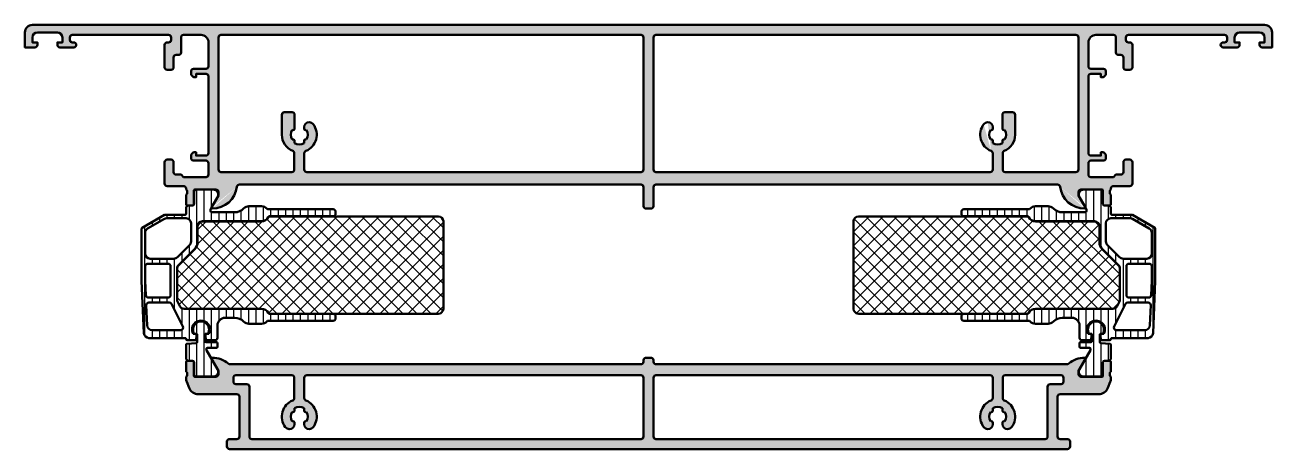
# Model space of a CAD drawing. Extents: x -30 to 220, y 0 to 85.
import ezdxf

# ---------------------------------------------------------------- set-up
doc = ezdxf.new("R2010")
doc.units = 0
for name, color, linetype, lineweight in [('0S-Alu contour', 7, 'Continuous', 50), ('0S-Alu hatch', 252, 'Continuous', 25), ('0S-Plastic contour', 254, 'Continuous', 50), ('0S-Plastic hatch', 253, 'Continuous', 25), ('0S-PT contour', 91, 'Continuous', 50), ('0S-PT hatch', 103, 'Continuous', 25)]:
    doc.layers.add(name, color=color, linetype=linetype, lineweight=lineweight)

# ---------------------------------------------------------------- blocks, each defined once
blk = doc.blocks.new('469760__42D289D1_64E4_4926_9A51_F96235BECA56_')
at = {"layer": '0S-Alu hatch'}
h = blk.add_hatch(color=256, dxfattribs=at)
edge = h.paths.add_edge_path()
edge.add_arc((210.5, 82.5), 0.5, 0, 90)
edge.add_line((210.5, 83), (191.2, 83))
edge.add_arc((191.2, 82.5), 0.5, 90, 180)
edge.add_line((190.7, 82.5), (190.7, 82))
edge.add_arc((191.2, 82), 0.5, 180, 270)
edge.add_line((191.2, 81.5), (191.5, 81.5))
edge.add_ellipse((191.5, 81), major_axis=(-0.5, 0), ratio=1, start_angle=180, end_angle=270, ccw=False)
edge.add_line((192, 81), (192, 76.5))
edge.add_ellipse((191.5, 76.5), major_axis=(-0.5, 0), ratio=1, start_angle=90, end_angle=180, ccw=False)
edge.add_line((191.5, 76), (190.7, 76))
edge.add_ellipse((190.7, 76.5), major_axis=(-0.5, 0), ratio=1, start_angle=0, end_angle=90, ccw=False)
edge.add_line((190.2, 76.5), (190.2, 78.5))
edge.add_arc((189.7, 78.5), 0.5, 0, 90)
edge.add_line((189.7, 79), (189.2, 79))
edge.add_ellipse((189.2, 79.5), major_axis=(-0.5, 0), ratio=1, start_angle=0, end_angle=90, ccw=False)
edge.add_line((188.7, 79.5), (188.7, 82.5))
edge.add_arc((188.2, 82.5), 0.5, 0, 90)
edge.add_line((188.2, 83), (184.7, 83))
edge.add_arc((184.7, 81.5), 1.5, 90, 180)
edge.add_line((183.2, 81.5), (183.2, 76.7))
edge.add_arc((183.7, 76.7), 0.5, 180, 270)
edge.add_line((183.7, 76.2), (186.2, 76.2))
edge.add_ellipse((186.2, 75.7), major_axis=(-0.5, 0), ratio=1, start_angle=180, end_angle=270, ccw=False)
edge.add_line((186.7, 75.7), (186.7, 75.21))
edge.add_ellipse((186.2, 75.21), major_axis=(-0.5, 0), ratio=1, start_angle=135, end_angle=180, ccw=False)
edge.add_line((186.56, 74.85), (186.2, 74.5))
edge.add_line((186.2, 74.5), (185.7, 74.5))
edge.add_line((185.7, 74.5), (185.7, 75.2))
edge.add_line((185.7, 75.2), (183.7, 75.2))
edge.add_arc((183.7, 74.7), 0.5, 90, 180)
edge.add_line((183.2, 74.7), (183.2, 59.3))
edge.add_arc((183.7, 59.3), 0.5, 180, 270)
edge.add_line((183.7, 58.8), (185.7, 58.8))
edge.add_line((185.7, 58.8), (185.7, 59.5))
edge.add_line((185.7, 59.5), (186.2, 59.5))
edge.add_line((186.2, 59.5), (186.56, 59.14))
edge.add_ellipse((186.2, 58.79), major_axis=(-0.5, 0), ratio=1, start_angle=180, end_angle=225, ccw=False)
edge.add_line((186.7, 58.79), (186.7, 58.3))
edge.add_ellipse((186.2, 58.3), major_axis=(-0.5, 0), ratio=1, start_angle=90, end_angle=180, ccw=False)
edge.add_line((186.2, 57.8), (183.7, 57.8))
edge.add_arc((183.7, 57.3), 0.5, 90, 180)
edge.add_line((183.2, 57.3), (183.2, 55))
edge.add_arc((183.7, 55), 0.5, 180, 270)
edge.add_line((183.7, 54.5), (188.2, 54.5))
edge.add_line((188.2, 54.5), (188.7, 55))
edge.add_line((188.7, 55), (189.7, 55))
edge.add_arc((189.7, 55.5), 0.5, 270, 360)
edge.add_line((190.2, 55.5), (190.2, 57.5))
edge.add_ellipse((190.7, 57.5), major_axis=(-0.5, 0), ratio=1, start_angle=270, end_angle=360, ccw=False)
edge.add_line((190.7, 58), (191.5, 58))
edge.add_ellipse((191.5, 57.5), major_axis=(-0.5, 0), ratio=1, start_angle=180, end_angle=270, ccw=False)
edge.add_line((192, 57.5), (192, 53.2))
edge.add_ellipse((191.5, 53.2), major_axis=(-0.5, 0), ratio=1, start_angle=90, end_angle=180, ccw=False)
edge.add_line((191.5, 52.7), (188.2, 52.7))
edge.add_arc((188.2, 52.2), 0.5, 90, 180)
edge.add_line((187.7, 52.2), (187.7, 52))
edge.add_arc((187.8, 51.72), 0.3, 109.4712, 180)
edge.add_line((187.5, 51.72), (187.5, 51.28))
edge.add_arc((187.8, 51.28), 0.3, 180, 250.5288)
edge.add_line((187.7, 51), (187.7, 49.1))
edge.add_ellipse((187.4, 49.1), major_axis=(-0.3, 0), ratio=1, start_angle=90, end_angle=180, ccw=False)
edge.add_line((187.4, 48.8), (186.41, 48.8))
edge.add_ellipse((186.41, 49.1), major_axis=(-0.3, 0), ratio=1, start_angle=0, end_angle=90, ccw=False)
edge.add_line((186.11, 49.1), (186.11, 51.8))
edge.add_arc((185.91, 51.8), 0.2, 0, 90)
edge.add_line((185.91, 52), (181.7, 52))
edge.add_arc((181.7, 51.5), 0.5, 90, 180)
edge.add_line((181.2, 51.5), (181.2, 50.8))
edge.add_line((181.2, 50.8), (182.58, 48.41))
edge.add_ellipse((182.46, 48.34), major_axis=(-0.138, 0), ratio=1, start_angle=90, end_angle=210, ccw=False)
edge.add_ellipse((182.46, 53.2), major_axis=(-5, 0), ratio=1, start_angle=7.312, end_angle=90, ccw=False)
edge.add_arc((177.01, 52.5), 0.5, 7.312, 90)
edge.add_line((177.01, 53), (96.5, 53))
edge.add_arc((96.5, 52.5), 0.5, 90, 180)
edge.add_line((96, 52.5), (96, 48.7))
edge.add_ellipse((95.5, 48.7), major_axis=(-0.5, 0), ratio=1, start_angle=90, end_angle=180, ccw=False)
edge.add_line((95.5, 48.2), (94.5, 48.2))
edge.add_ellipse((94.5, 48.7), major_axis=(-0.5, 0), ratio=1, start_angle=0, end_angle=90, ccw=False)
edge.add_line((94, 48.7), (94, 52.5))
edge.add_arc((93.5, 52.5), 0.5, 0, 90)
edge.add_line((93.5, 53), (13, 53))
edge.add_arc((13, 52.5), 0.5, 90, 172.688)
edge.add_ellipse((7.54, 53.2), major_axis=(-5, 0), ratio=1, start_angle=90, end_angle=172.688, ccw=False)
edge.add_ellipse((7.54, 48.34), major_axis=(-0.138, 0), ratio=1, start_angle=-30, end_angle=90, ccw=False)
edge.add_line((7.42, 48.41), (8.8, 50.8))
edge.add_line((8.8, 50.8), (8.8, 51.5))
edge.add_arc((8.3, 51.5), 0.5, 0, 90)
edge.add_line((8.3, 52), (4.09, 52))
edge.add_arc((4.09, 51.8), 0.2, 90, 180)
edge.add_line((3.89, 51.8), (3.89, 49.1))
edge.add_ellipse((3.59, 49.1), major_axis=(-0.3, 0), ratio=1, start_angle=90, end_angle=180, ccw=False)
edge.add_line((3.59, 48.8), (2.6, 48.8))
edge.add_ellipse((2.6, 49.1), major_axis=(-0.3, 0), ratio=1, start_angle=0, end_angle=90, ccw=False)
edge.add_line((2.3, 49.1), (2.3, 51))
edge.add_arc((2.2, 51.28), 0.3, 289.4712, 360)
edge.add_line((2.5, 51.28), (2.5, 51.72))
edge.add_arc((2.2, 51.72), 0.3, 0, 70.5288)
edge.add_line((2.3, 52), (2.3, 52.2))
edge.add_arc((1.8, 52.2), 0.5, 0, 90)
edge.add_line((1.8, 52.7), (-1.5, 52.7))
edge.add_ellipse((-1.5, 53.2), major_axis=(-0.5, 0), ratio=1, start_angle=0, end_angle=90, ccw=False)
edge.add_line((-2, 53.2), (-2, 57.5))
edge.add_ellipse((-1.5, 57.5), major_axis=(-0.5, 0), ratio=1, start_angle=270, end_angle=360, ccw=False)
edge.add_line((-1.5, 58), (-0.7, 58))
edge.add_ellipse((-0.7, 57.5), major_axis=(-0.5, 0), ratio=1, start_angle=180, end_angle=270, ccw=False)
edge.add_line((-0.2, 57.5), (-0.2, 55.5))
edge.add_arc((0.3, 55.5), 0.5, 180, 270)
edge.add_line((0.3, 55), (1.3, 55))
edge.add_line((1.3, 55), (1.8, 54.5))
edge.add_line((1.8, 54.5), (6.3, 54.5))
edge.add_arc((6.3, 55), 0.5, 270, 360)
edge.add_line((6.8, 55), (6.8, 57.3))
edge.add_arc((6.3, 57.3), 0.5, 0, 90)
edge.add_line((6.3, 57.8), (3.8, 57.8))
edge.add_ellipse((3.8, 58.3), major_axis=(-0.5, 0), ratio=1, start_angle=0, end_angle=90, ccw=False)
edge.add_line((3.3, 58.3), (3.3, 58.79))
edge.add_ellipse((3.8, 58.79), major_axis=(-0.5, 0), ratio=1, start_angle=315, end_angle=360, ccw=False)
edge.add_line((3.45, 59.14), (3.8, 59.5))
edge.add_line((3.8, 59.5), (4.3, 59.5))
edge.add_line((4.3, 59.5), (4.3, 58.8))
edge.add_line((4.3, 58.8), (6.3, 58.8))
edge.add_arc((6.3, 59.3), 0.5, 270, 360)
edge.add_line((6.8, 59.3), (6.8, 74.7))
edge.add_arc((6.3, 74.7), 0.5, 0, 90)
edge.add_line((6.3, 75.2), (4.3, 75.2))
edge.add_line((4.3, 75.2), (4.3, 74.5))
edge.add_line((4.3, 74.5), (3.8, 74.5))
edge.add_line((3.8, 74.5), (3.45, 74.85))
edge.add_ellipse((3.8, 75.21), major_axis=(-0.5, 0), ratio=1, start_angle=0, end_angle=45, ccw=False)
edge.add_line((3.3, 75.21), (3.3, 75.7))
edge.add_ellipse((3.8, 75.7), major_axis=(-0.5, 0), ratio=1, start_angle=270, end_angle=360, ccw=False)
edge.add_line((3.8, 76.2), (6.3, 76.2))
edge.add_arc((6.3, 76.7), 0.5, 270, 360)
edge.add_line((6.8, 76.7), (6.8, 81.5))
edge.add_arc((5.3, 81.5), 1.5, 0, 90)
edge.add_line((5.3, 83), (1.8, 83))
edge.add_arc((1.8, 82.5), 0.5, 90, 180)
edge.add_line((1.3, 82.5), (1.3, 79.5))
edge.add_ellipse((0.8, 79.5), major_axis=(-0.5, 0), ratio=1, start_angle=90, end_angle=180, ccw=False)
edge.add_line((0.8, 79), (0.3, 79))
edge.add_arc((0.3, 78.5), 0.5, 90, 180)
edge.add_line((-0.2, 78.5), (-0.2, 76.5))
edge.add_ellipse((-0.7, 76.5), major_axis=(-0.5, 0), ratio=1, start_angle=90, end_angle=180, ccw=False)
edge.add_line((-0.7, 76), (-1.5, 76))
edge.add_ellipse((-1.5, 76.5), major_axis=(-0.5, 0), ratio=1, start_angle=0, end_angle=90, ccw=False)
edge.add_line((-2, 76.5), (-2, 81))
edge.add_ellipse((-1.5, 81), major_axis=(-0.5, 0), ratio=1, start_angle=270, end_angle=360, ccw=False)
edge.add_line((-1.5, 81.5), (-1.2, 81.5))
edge.add_arc((-1.2, 82), 0.5, 270, 360)
edge.add_line((-0.7, 82), (-0.7, 82.5))
edge.add_arc((-1.2, 82.5), 0.5, 0, 90)
edge.add_line((-1.2, 83), (-20.5, 83))
edge.add_arc((-20.5, 82.5), 0.5, 90, 180)
edge.add_line((-21, 82.5), (-21, 82))
edge.add_arc((-20.5, 82), 0.5, 180, 270)
edge.add_line((-20.5, 81.5), (-20.2, 81.5))
edge.add_ellipse((-20.2, 81), major_axis=(-0.5, 0), ratio=1, start_angle=90, end_angle=270, ccw=False)
edge.add_line((-20.2, 80.5), (-23, 80.5))
edge.add_ellipse((-23, 81), major_axis=(-0.5, 0), ratio=1, start_angle=0, end_angle=90, ccw=False)
edge.add_line((-23.5, 81), (-23.5, 81.5))
edge.add_line((-23.5, 81.5), (-22.5, 81.5))
edge.add_line((-22.5, 81.5), (-22.5, 82.5))
edge.add_arc((-23.5, 82.5), 1, 0, 90)
edge.add_line((-23.5, 83.5), (-27.5, 83.5))
edge.add_arc((-27.5, 82.5), 1, 90, 180)
edge.add_line((-28.5, 82.5), (-28.5, 81.5))
edge.add_line((-28.5, 81.5), (-27.5, 81.5))
edge.add_line((-27.5, 81.5), (-27.5, 81))
edge.add_ellipse((-28, 81), major_axis=(-0.5, 0), ratio=1, start_angle=90, end_angle=180, ccw=False)
edge.add_line((-28, 80.5), (-30, 80.5))
edge.add_line((-30, 80.5), (-30, 83.5))
edge.add_ellipse((-28.5, 83.5), major_axis=(-1.5, 0), ratio=1, start_angle=270, end_angle=360, ccw=False)
edge.add_line((-28.5, 85), (218.5, 85))
edge.add_ellipse((218.5, 83.5), major_axis=(-1.5, 0), ratio=1, start_angle=180, end_angle=270, ccw=False)
edge.add_line((220, 83.5), (220, 80.5))
edge.add_line((220, 80.5), (218, 80.5))
edge.add_ellipse((218, 81), major_axis=(-0.5, 0), ratio=1, start_angle=0, end_angle=90, ccw=False)
edge.add_line((217.5, 81), (217.5, 81.5))
edge.add_line((217.5, 81.5), (218.5, 81.5))
edge.add_line((218.5, 81.5), (218.5, 82.5))
edge.add_arc((217.5, 82.5), 1, 0, 90)
edge.add_line((217.5, 83.5), (213.5, 83.5))
edge.add_arc((213.5, 82.5), 1, 90, 180)
edge.add_line((212.5, 82.5), (212.5, 81.5))
edge.add_line((212.5, 81.5), (213.5, 81.5))
edge.add_line((213.5, 81.5), (213.5, 81))
edge.add_ellipse((213, 81), major_axis=(-0.5, 0), ratio=1, start_angle=90, end_angle=180, ccw=False)
edge.add_line((213, 80.5), (210.2, 80.5))
edge.add_ellipse((210.2, 81), major_axis=(-0.5, 0), ratio=1, start_angle=-90, end_angle=90, ccw=False)
edge.add_line((210.2, 81.5), (210.5, 81.5))
edge.add_arc((210.5, 82), 0.5, 270, 360)
edge.add_line((211, 82), (211, 82.5))
edge = h.paths.add_edge_path()
edge.add_line((94, 56), (94, 82.5))
edge.add_arc((93.5, 82.5), 0.5, 0, 90)
edge.add_line((93.5, 83), (9.3, 83))
edge.add_arc((9.3, 82.5), 0.5, 90, 180)
edge.add_line((8.8, 82.5), (8.8, 56))
edge.add_arc((9.3, 56), 0.5, 180, 270)
edge.add_line((9.3, 55.5), (23.5, 55.5))
edge.add_arc((23.5, 56), 0.5, 270, 360)
edge.add_line((24, 56), (24, 59.29))
edge.add_arc((23.5, 59.29), 0.5, 0, 67.9757)
edge.add_ellipse((25, 63), major_axis=(-3.5, 0), ratio=1, start_angle=0, end_angle=67.9757, ccw=False)
edge.add_line((21.5, 63), (21.5, 67))
edge.add_ellipse((22, 67), major_axis=(-0.5, 0), ratio=1, start_angle=270, end_angle=360, ccw=False)
edge.add_line((22, 67.5), (23.55, 67.5))
edge.add_ellipse((23.55, 67), major_axis=(-0.5, 0), ratio=1, start_angle=180, end_angle=270, ccw=False)
edge.add_line((24.05, 67), (24.05, 64.22))
edge.add_ellipse((23.75, 64.22), major_axis=(-0.3, 0), ratio=1, start_angle=60.0622, end_angle=180, ccw=False)
edge.add_arc((25, 63), 1.7, 145.4229, 214.5771)
edge.add_ellipse((23.75, 61.77), major_axis=(-0.3, 0), ratio=1, start_angle=180, end_angle=299.9378, ccw=False)
edge.add_line((24.05, 61.77), (24.05, 61.3))
edge.add_arc((25, 63), 1.95, 240.8446, 299.1554)
edge.add_line((25.95, 61.3), (25.95, 61.77))
edge.add_ellipse((26.25, 61.77), major_axis=(-0.3, 0), ratio=1, start_angle=240.0622, end_angle=360, ccw=False)
edge.add_arc((25, 63), 1.7, 325.4229, 394.5771)
edge.add_ellipse((26.25, 64.22), major_axis=(-0.3, 0), ratio=1, start_angle=0, end_angle=119.9378, ccw=False)
edge.add_line((25.95, 64.22), (25.95, 64.5))
edge.add_ellipse((26.95, 64.5), major_axis=(-1, 0), ratio=1, start_angle=270, end_angle=360, ccw=False)
edge.add_line((26.95, 65.5), (27, 65.5))
edge.add_ellipse((27, 64.5), major_axis=(-1, 0), ratio=1, start_angle=216.8699, end_angle=270, ccw=False)
edge.add_ellipse((25, 63), major_axis=(-3.5, 0), ratio=1, start_angle=112.0243, end_angle=216.8699, ccw=False)
edge.add_arc((26.5, 59.29), 0.5, 112.0243, 180)
edge.add_line((26, 59.29), (26, 56))
edge.add_arc((26.5, 56), 0.5, 180, 270)
edge.add_line((26.5, 55.5), (93.5, 55.5))
edge.add_arc((93.5, 56), 0.5, 270, 360)
edge = h.paths.add_edge_path()
edge.add_line((181.2, 56), (181.2, 82.5))
edge.add_arc((180.7, 82.5), 0.5, 0, 90)
edge.add_line((180.7, 83), (96.5, 83))
edge.add_arc((96.5, 82.5), 0.5, 90, 180)
edge.add_line((96, 82.5), (96, 56))
edge.add_arc((96.5, 56), 0.5, 180, 270)
edge.add_line((96.5, 55.5), (163.5, 55.5))
edge.add_arc((163.5, 56), 0.5, 270, 360)
edge.add_line((164, 56), (164, 59.29))
edge.add_arc((163.5, 59.29), 0.5, 0, 67.9757)
edge.add_ellipse((165, 63), major_axis=(-3.5, 0), ratio=1, start_angle=-36.8699, end_angle=67.9757, ccw=False)
edge.add_ellipse((163, 64.5), major_axis=(-1, 0), ratio=1, start_angle=270, end_angle=323.1301, ccw=False)
edge.add_line((163, 65.5), (163.05, 65.5))
edge.add_ellipse((163.05, 64.5), major_axis=(-1, 0), ratio=1, start_angle=180, end_angle=270, ccw=False)
edge.add_line((164.05, 64.5), (164.05, 64.22))
edge.add_ellipse((163.75, 64.22), major_axis=(-0.3, 0), ratio=1, start_angle=60.0622, end_angle=180, ccw=False)
edge.add_arc((165, 63), 1.7, 145.4229, 214.5771)
edge.add_ellipse((163.75, 61.77), major_axis=(-0.3, 0), ratio=1, start_angle=180, end_angle=299.9378, ccw=False)
edge.add_line((164.05, 61.77), (164.05, 61.3))
edge.add_arc((165, 63), 1.95, 240.8446, 299.1554)
edge.add_line((165.95, 61.3), (165.95, 61.77))
edge.add_ellipse((166.25, 61.77), major_axis=(-0.3, 0), ratio=1, start_angle=240.0622, end_angle=360, ccw=False)
edge.add_arc((165, 63), 1.7, 325.4229, 394.5771)
edge.add_ellipse((166.25, 64.22), major_axis=(-0.3, 0), ratio=1, start_angle=0, end_angle=119.9378, ccw=False)
edge.add_line((165.95, 64.22), (165.95, 67))
edge.add_ellipse((166.45, 67), major_axis=(-0.5, 0), ratio=1, start_angle=270, end_angle=360, ccw=False)
edge.add_line((166.45, 67.5), (168, 67.5))
edge.add_ellipse((168, 67), major_axis=(-0.5, 0), ratio=1, start_angle=180, end_angle=270, ccw=False)
edge.add_line((168.5, 67), (168.5, 63))
edge.add_ellipse((165, 63), major_axis=(-3.5, 0), ratio=1, start_angle=112.0243, end_angle=180, ccw=False)
edge.add_arc((166.5, 59.29), 0.5, 112.0243, 180)
edge.add_line((166, 59.29), (166, 56))
edge.add_arc((166.5, 56), 0.5, 180, 270)
edge.add_line((166.5, 55.5), (180.7, 55.5))
edge.add_arc((180.7, 56), 0.5, 270, 360)
at = {"layer": '0S-Alu contour', "color": 7}
for points in [[(-28, 80.5), (-30, 80.5), (-30, 83.5)], [(-28.5, 85), (218.5, 85)], [(-23.5, 83.5), (-27.5, 83.5)], [(-1.2, 83), (-20.5, 83)], [(5.3, 83), (1.8, 83)], [(93.5, 83), (9.3, 83)], [(180.7, 83), (96.5, 83)], [(188.2, 83), (184.7, 83)], [(210.5, 83), (191.2, 83)], [(217.5, 83.5), (213.5, 83.5)], [(220, 83.5), (220, 80.5), (218, 80.5)], [(-28.5, 82.5), (-28.5, 81.5), (-27.5, 81.5), (-27.5, 81)], [(-23.5, 81), (-23.5, 81.5), (-22.5, 81.5), (-22.5, 82.5)], [(-20.2, 80.5), (-23, 80.5)], [(-21, 82.5), (-21, 82)], [(-20.5, 81.5), (-20.2, 81.5)], [(-2, 76.5), (-2, 81)], [(-1.5, 81.5), (-1.2, 81.5)], [(-0.7, 82), (-0.7, 82.5)], [(1.3, 82.5), (1.3, 79.5)], [(6.8, 76.7), (6.8, 81.5)], [(8.8, 82.5), (8.8, 56)], [(94, 56), (94, 82.5)], [(96, 82.5), (96, 56)], [(181.2, 56), (181.2, 82.5)], [(183.2, 81.5), (183.2, 76.7)], [(188.7, 79.5), (188.7, 82.5)], [(190.7, 82.5), (190.7, 82)], [(191.2, 81.5), (191.5, 81.5)], [(192, 81), (192, 76.5)], [(210.2, 81.5), (210.5, 81.5)], [(213, 80.5), (210.2, 80.5)], [(211, 82), (211, 82.5)], [(212.5, 82.5), (212.5, 81.5), (213.5, 81.5), (213.5, 81)], [(217.5, 81), (217.5, 81.5), (218.5, 81.5), (218.5, 82.5)], [(-0.2, 78.5), (-0.2, 76.5)], [(0.8, 79), (0.3, 79)], [(189.7, 79), (189.2, 79)], [(190.2, 76.5), (190.2, 78.5)], [(-0.7, 76), (-1.5, 76)], [(3.3, 75.21), (3.3, 75.7)], [(6.3, 75.2), (4.3, 75.2), (4.3, 74.5), (3.8, 74.5), (3.45, 74.85)], [(3.8, 76.2), (6.3, 76.2)], [(183.7, 76.2), (186.2, 76.2)], [(186.56, 74.85), (186.2, 74.5), (185.7, 74.5), (185.7, 75.2), (183.7, 75.2)], [(186.7, 75.7), (186.7, 75.21)], [(191.5, 76), (190.7, 76)], [(6.8, 59.3), (6.8, 74.7)], [(183.2, 74.7), (183.2, 59.3)], [(21.5, 63), (21.5, 67)], [(22, 67.5), (23.55, 67.5)], [(24.05, 67), (24.05, 64.22)], [(26.95, 65.5), (27, 65.5)], [(163, 65.5), (163.05, 65.5)], [(165.95, 64.22), (165.95, 67)], [(166.45, 67.5), (168, 67.5)], [(168.5, 67), (168.5, 63)], [(25.95, 64.22), (25.95, 64.5)], [(164.05, 64.5), (164.05, 64.22)], [(24.05, 61.77), (24.05, 61.3)], [(25.95, 61.3), (25.95, 61.77)], [(164.05, 61.77), (164.05, 61.3)], [(165.95, 61.3), (165.95, 61.77)], [(-1.5, 58), (-0.7, 58)], [(3.3, 58.3), (3.3, 58.79)], [(3.45, 59.14), (3.8, 59.5), (4.3, 59.5), (4.3, 58.8), (6.3, 58.8)], [(6.3, 57.8), (3.8, 57.8)], [(24, 56), (24, 59.29)], [(26, 59.29), (26, 56)], [(164, 56), (164, 59.29)], [(166, 59.29), (166, 56)], [(183.7, 58.8), (185.7, 58.8), (185.7, 59.5), (186.2, 59.5), (186.56, 59.14)], [(186.2, 57.8), (183.7, 57.8)], [(186.7, 58.79), (186.7, 58.3)], [(190.7, 58), (191.5, 58)], [(-2, 53.2), (-2, 57.5)], [(-0.2, 57.5), (-0.2, 55.5)], [(6.8, 55), (6.8, 57.3)], [(9.3, 55.5), (23.5, 55.5)], [(26.5, 55.5), (93.5, 55.5)], [(96.5, 55.5), (163.5, 55.5)], [(166.5, 55.5), (180.7, 55.5)], [(183.2, 57.3), (183.2, 55)], [(190.2, 55.5), (190.2, 57.5)], [(192, 57.5), (192, 53.2)], [(1.8, 52.7), (-1.5, 52.7)], [(0.3, 55), (1.3, 55), (1.8, 54.5), (6.3, 54.5)], [(93.5, 53), (13, 53)], [(177.01, 53), (96.5, 53)], [(183.7, 54.5), (188.2, 54.5), (188.7, 55), (189.7, 55)], [(191.5, 52.7), (188.2, 52.7)], [(2.3, 52), (2.3, 52.2)], [(2.3, 49.1), (2.3, 51)], [(2.5, 51.28), (2.5, 51.72)], [(3.89, 51.8), (3.89, 49.1)], [(8.3, 52), (4.09, 52)], [(7.42, 48.41), (8.8, 50.8), (8.8, 51.5)], [(94, 48.7), (94, 52.5)], [(96, 52.5), (96, 48.7)], [(181.2, 51.5), (181.2, 50.8), (182.58, 48.41)], [(185.91, 52), (181.7, 52)], [(186.11, 49.1), (186.11, 51.8)], [(187.5, 51.72), (187.5, 51.28)], [(187.7, 52.2), (187.7, 52)], [(187.7, 51), (187.7, 49.1)], [(3.59, 48.8), (2.6, 48.8)], [(95.5, 48.2), (94.5, 48.2)], [(187.4, 48.8), (186.41, 48.8)]]:
    blk.add_lwpolyline(points, dxfattribs=at)
at = {"layer": '0S-Alu contour', "color": 7, "extrusion": (0, 0, -1)}
for centre, radius, start, end in [((28.5, 83.5), 1.5, 0, 90), ((-218.5, 83.5), 1.5, 90, 180), ((28, 81), 0.5, 180, 270), ((23, 81), 0.5, 270, 0), ((20.2, 81), 0.5, 90, 270), ((1.5, 81), 0.5, 0, 90), ((-191.5, 81), 0.5, 90, 180), ((-210.2, 81), 0.5, 270, 90), ((-213, 81), 0.5, 180, 270), ((-218, 81), 0.5, 270, 0), ((-0.8, 79.5), 0.5, 180, 270), ((-189.2, 79.5), 0.5, 270, 0), ((1.5, 76.5), 0.5, 270, 0), ((0.7, 76.5), 0.5, 180, 270), ((-3.8, 75.7), 0.5, 0, 90), ((-3.8, 75.21), 0.5, 315, 0), ((-186.2, 75.7), 0.5, 90, 180), ((-186.2, 75.21), 0.5, 180, 225), ((-190.7, 76.5), 0.5, 270, 0), ((-191.5, 76.5), 0.5, 180, 270), ((-22, 67), 0.5, 0, 90), ((-23.55, 67), 0.5, 90, 180), ((-26.95, 64.5), 1, 0, 90), ((-25, 63), 3.5, 143.1301, 247.9757), ((-27, 64.5), 1, 90, 143.1301), ((-165, 63), 3.5, 292.0243, 36.8699), ((-163, 64.5), 1, 36.8699, 90), ((-163.05, 64.5), 1, 90, 180), ((-166.45, 67), 0.5, 0, 90), ((-168, 67), 0.5, 90, 180), ((-25, 63), 3.5, 292.0243, 0), ((-23.75, 64.22), 0.3, 180, 299.9378), ((-26.25, 64.22), 0.3, 240.0622, 0), ((-163.75, 64.22), 0.3, 180, 299.9378), ((-166.25, 64.22), 0.3, 240.0622, 0), ((-165, 63), 3.5, 180, 247.9757), ((-23.75, 61.77), 0.3, 60.0622, 180), ((-26.25, 61.77), 0.3, 0, 119.9378), ((-163.75, 61.77), 0.3, 60.0622, 180), ((-166.25, 61.77), 0.3, 0, 119.9378), ((1.5, 57.5), 0.5, 0, 90), ((0.7, 57.5), 0.5, 90, 180), ((-3.8, 58.79), 0.5, 0, 45), ((-3.8, 58.3), 0.5, 270, 0), ((-186.2, 58.3), 0.5, 180, 270), ((-186.2, 58.79), 0.5, 135, 180), ((-190.7, 57.5), 0.5, 0, 90), ((-191.5, 57.5), 0.5, 90, 180), ((1.5, 53.2), 0.5, 270, 0), ((-7.54, 53.2), 5, 187.312, 270), ((-182.46, 53.2), 5, 270, 352.688), ((-191.5, 53.2), 0.5, 180, 270), ((-2.6, 49.1), 0.3, 270, 0), ((-3.59, 49.1), 0.3, 180, 270), ((-7.54, 48.34), 0.138, 270, 30), ((-94.5, 48.7), 0.5, 270, 0), ((-95.5, 48.7), 0.5, 180, 270), ((-182.46, 48.34), 0.138, 150, 270), ((-186.41, 49.1), 0.3, 270, 0), ((-187.4, 49.1), 0.3, 180, 270)]:
    blk.add_arc(centre, radius, start, end, dxfattribs=at)
at = {"layer": '0S-Alu contour', "color": 7}
for centre, radius, start, end in [((-27.5, 82.5), 1, 90, 180), ((-23.5, 82.5), 1, 0, 90), ((-20.5, 82.5), 0.5, 90, 180), ((-1.2, 82.5), 0.5, 0, 90), ((1.8, 82.5), 0.5, 90, 180), ((5.3, 81.5), 1.5, 0, 90), ((9.3, 82.5), 0.5, 90, 180), ((93.5, 82.5), 0.5, 0, 90), ((96.5, 82.5), 0.5, 90, 180), ((180.7, 82.5), 0.5, 0, 90), ((184.7, 81.5), 1.5, 90, 180), ((188.2, 82.5), 0.5, 0, 90), ((191.2, 82.5), 0.5, 90, 180), ((210.5, 82.5), 0.5, 0, 90), ((213.5, 82.5), 1, 90, 180), ((217.5, 82.5), 1, 0, 90), ((-20.5, 82), 0.5, 180, 270), ((-1.2, 82), 0.5, 270, 0), ((191.2, 82), 0.5, 180, 270), ((210.5, 82), 0.5, 270, 0), ((0.3, 78.5), 0.5, 90, 180), ((189.7, 78.5), 0.5, 0, 90), ((6.3, 76.7), 0.5, 270, 0), ((6.3, 74.7), 0.5, 0, 90), ((183.7, 76.7), 0.5, 180, 270), ((183.7, 74.7), 0.5, 90, 180), ((25, 63), 1.7, 145.4229, 214.5771), ((25, 63), 1.7, 325.4229, 34.5771), ((165, 63), 1.7, 145.4229, 214.5771), ((165, 63), 1.7, 325.4229, 34.5771), ((25, 63), 1.95, 240.8446, 299.1554), ((165, 63), 1.95, 240.8446, 299.1554), ((6.3, 59.3), 0.5, 270, 0), ((6.3, 57.3), 0.5, 0, 90), ((23.5, 59.29), 0.5, 0, 67.9757), ((26.5, 59.29), 0.5, 112.0243, 180), ((163.5, 59.29), 0.5, 0, 67.9757), ((166.5, 59.29), 0.5, 112.0243, 180), ((183.7, 59.3), 0.5, 180, 270), ((183.7, 57.3), 0.5, 90, 180), ((0.3, 55.5), 0.5, 180, 270), ((9.3, 56), 0.5, 180, 270), ((23.5, 56), 0.5, 270, 0), ((26.5, 56), 0.5, 180, 270), ((93.5, 56), 0.5, 270, 0), ((96.5, 56), 0.5, 180, 270), ((163.5, 56), 0.5, 270, 0), ((166.5, 56), 0.5, 180, 270), ((180.7, 56), 0.5, 270, 0), ((189.7, 55.5), 0.5, 270, 0), ((1.8, 52.2), 0.5, 0, 90), ((6.3, 55), 0.5, 270, 0), ((13, 52.5), 0.5, 90, 172.688), ((93.5, 52.5), 0.5, 0, 90), ((96.5, 52.5), 0.5, 90, 180), ((177.01, 52.5), 0.5, 7.312, 90), ((183.7, 55), 0.5, 180, 270), ((188.2, 52.2), 0.5, 90, 180), ((2.2, 51.72), 0.3, 0, 70.5288), ((2.2, 51.28), 0.3, 289.4712, 0), ((4.09, 51.8), 0.2, 90, 180), ((8.3, 51.5), 0.5, 0, 90), ((181.7, 51.5), 0.5, 90, 180), ((185.91, 51.8), 0.2, 0, 90), ((187.8, 51.72), 0.3, 109.4712, 180), ((187.8, 51.28), 0.3, 180, 250.5288)]:
    blk.add_arc(centre, radius, start, end, dxfattribs=at)
blk = doc.blocks.new('469820__14B36820_323D_4215_B9AC_DBEB5032A546_')
at = {"layer": '0S-Alu hatch'}
h = blk.add_hatch(color=256, dxfattribs=at)
edge = h.paths.add_edge_path()
edge.add_ellipse((12.5, 2.5), major_axis=(-0.5, 0), ratio=1, start_angle=90, end_angle=180, ccw=False)
edge.add_line((12.5, 2), (11, 2))
edge.add_arc((11, 1.5), 0.5, 90, 180)
edge.add_line((10.5, 1.5), (10.5, 0.5))
edge.add_arc((11, 0.5), 0.5, 180, 270)
edge.add_line((11, 0), (179, 0))
edge.add_arc((179, 0.5), 0.5, 270, 360)
edge.add_line((179.5, 0.5), (179.5, 1.5))
edge.add_arc((179, 1.5), 0.5, 0, 90)
edge.add_line((179, 2), (177.5, 2))
edge.add_ellipse((177.5, 2.5), major_axis=(-0.5, 0), ratio=1, start_angle=0, end_angle=90, ccw=False)
edge.add_line((177, 2.5), (177, 10.5))
edge.add_ellipse((177.5, 10.5), major_axis=(-0.5, 0), ratio=1, start_angle=270, end_angle=360, ccw=False)
edge.add_line((177.5, 11), (185.24, 11))
edge.add_arc((185.24, 13), 2, 270, 338.5)
edge.add_line((187.1, 12.27), (187.56, 13.44))
edge.add_arc((185.7, 14.18), 2, 338.5, 360)
edge.add_line((187.7, 14.18), (187.7, 14.5))
edge.add_ellipse((187.8, 14.78), major_axis=(-0.3, 0), ratio=1, start_angle=0, end_angle=70.5288, ccw=False)
edge.add_line((187.5, 14.78), (187.5, 15.22))
edge.add_ellipse((187.8, 15.22), major_axis=(-0.3, 0), ratio=1, start_angle=289.4712, end_angle=360, ccw=False)
edge.add_line((187.7, 15.5), (187.7, 17.4))
edge.add_arc((187.4, 17.4), 0.3, 0, 90)
edge.add_line((187.4, 17.7), (186.41, 17.7))
edge.add_arc((186.41, 17.4), 0.3, 90, 180)
edge.add_line((186.11, 17.4), (186.11, 14.7))
edge.add_ellipse((185.91, 14.7), major_axis=(-0.2, 0), ratio=1, start_angle=90, end_angle=180, ccw=False)
edge.add_line((185.91, 14.5), (181.7, 14.5))
edge.add_ellipse((181.7, 15), major_axis=(-0.5, 0), ratio=1, start_angle=0, end_angle=90, ccw=False)
edge.add_line((181.2, 15), (181.2, 15.7))
edge.add_line((181.2, 15.7), (182.58, 18.09))
edge.add_arc((182.46, 18.16), 0.138, 330, 450)
edge.add_arc((182.46, 13.3), 5, 90, 130.2142)
edge.add_ellipse((178.91, 17.5), major_axis=(-0.5, 0), ratio=1, start_angle=90, end_angle=130.2142, ccw=False)
edge.add_line((178.91, 17), (96.5, 17))
edge.add_ellipse((96.5, 17.5), major_axis=(-0.5, 0), ratio=1, start_angle=0, end_angle=90, ccw=False)
edge.add_line((96, 17.5), (96, 17.8))
edge.add_arc((95.5, 17.8), 0.5, 0, 90)
edge.add_line((95.5, 18.3), (94.5, 18.3))
edge.add_arc((94.5, 17.8), 0.5, 90, 180)
edge.add_line((94, 17.8), (94, 17.5))
edge.add_ellipse((93.5, 17.5), major_axis=(-0.5, 0), ratio=1, start_angle=90, end_angle=180, ccw=False)
edge.add_line((93.5, 17), (11.09, 17))
edge.add_ellipse((11.09, 17.5), major_axis=(-0.5, 0), ratio=1, start_angle=49.7858, end_angle=90, ccw=False)
edge.add_arc((7.54, 13.3), 5, 49.7858, 90)
edge.add_arc((7.54, 18.16), 0.138, 90, 210)
edge.add_line((7.42, 18.09), (8.8, 15.7))
edge.add_line((8.8, 15.7), (8.8, 15))
edge.add_ellipse((8.3, 15), major_axis=(-0.5, 0), ratio=1, start_angle=90, end_angle=180, ccw=False)
edge.add_line((8.3, 14.5), (4.09, 14.5))
edge.add_ellipse((4.09, 14.7), major_axis=(-0.2, 0), ratio=1, start_angle=0, end_angle=90, ccw=False)
edge.add_line((3.89, 14.7), (3.89, 17.4))
edge.add_arc((3.59, 17.4), 0.3, 0, 90)
edge.add_line((3.59, 17.7), (2.6, 17.7))
edge.add_arc((2.6, 17.4), 0.3, 90, 180)
edge.add_line((2.3, 17.4), (2.3, 15.5))
edge.add_ellipse((2.2, 15.22), major_axis=(-0.3, 0), ratio=1, start_angle=180, end_angle=250.5288, ccw=False)
edge.add_line((2.5, 15.22), (2.5, 14.78))
edge.add_ellipse((2.2, 14.78), major_axis=(-0.3, 0), ratio=1, start_angle=109.4712, end_angle=180, ccw=False)
edge.add_line((2.3, 14.5), (2.3, 14.18))
edge.add_arc((4.3, 14.18), 2, 180, 201.5)
edge.add_line((2.44, 13.44), (2.91, 12.27))
edge.add_arc((4.77, 13), 2, 201.5, 270)
edge.add_line((4.77, 11), (12.5, 11))
edge.add_ellipse((12.5, 10.5), major_axis=(-0.5, 0), ratio=1, start_angle=180, end_angle=270, ccw=False)
edge.add_line((13, 10.5), (13, 2.5))
edge = h.paths.add_edge_path()
edge.add_ellipse((12.3, 14.3), major_axis=(-0.5, 0), ratio=1, start_angle=270, end_angle=360, ccw=False)
edge.add_line((12.3, 14.8), (23.5, 14.8))
edge.add_ellipse((23.5, 14.3), major_axis=(-0.5, 0), ratio=1, start_angle=180, end_angle=270, ccw=False)
edge.add_line((24, 14.3), (24, 10.21))
edge.add_ellipse((23.5, 10.21), major_axis=(-0.5, 0), ratio=1, start_angle=112.0243, end_angle=180, ccw=False)
edge.add_arc((25, 6.5), 3.5, 112.0243, 216.8699)
edge.add_arc((23, 5), 1, 216.8699, 270)
edge.add_line((23, 4), (23.05, 4))
edge.add_arc((23.05, 5), 1, 270, 360)
edge.add_line((24.05, 5), (24.05, 5.27))
edge.add_arc((23.75, 5.27), 0.3, 0, 119.9378)
edge.add_ellipse((25, 6.5), major_axis=(-1.7, 0), ratio=1, start_angle=-34.5771, end_angle=34.5771, ccw=False)
edge.add_arc((23.75, 7.72), 0.3, 240.0622, 360)
edge.add_line((24.05, 7.72), (24.05, 8.2))
edge.add_ellipse((25, 6.5), major_axis=(-1.95, 0), ratio=1, start_angle=240.8446, end_angle=299.1554, ccw=False)
edge.add_line((25.95, 8.2), (25.95, 7.72))
edge.add_arc((26.25, 7.72), 0.3, 180, 299.9378)
edge.add_ellipse((25, 6.5), major_axis=(-1.7, 0), ratio=1, start_angle=145.4229, end_angle=214.5771, ccw=False)
edge.add_arc((26.25, 5.27), 0.3, 60.0622, 180)
edge.add_line((25.95, 5.27), (25.95, 5))
edge.add_arc((26.95, 5), 1, 180, 270)
edge.add_line((26.95, 4), (27, 4))
edge.add_arc((27, 5), 1, 270, 323.1301)
edge.add_arc((25, 6.5), 3.5, 323.1301, 427.9757)
edge.add_ellipse((26.5, 10.21), major_axis=(-0.5, 0), ratio=1, start_angle=0, end_angle=67.9757, ccw=False)
edge.add_line((26, 10.21), (26, 14.3))
edge.add_ellipse((26.5, 14.3), major_axis=(-0.5, 0), ratio=1, start_angle=270, end_angle=360, ccw=False)
edge.add_line((26.5, 14.8), (93.5, 14.8))
edge.add_ellipse((93.5, 14.3), major_axis=(-0.5, 0), ratio=1, start_angle=180, end_angle=270, ccw=False)
edge.add_line((94, 14.3), (94, 2.5))
edge.add_ellipse((93.5, 2.5), major_axis=(-0.5, 0), ratio=1, start_angle=90, end_angle=180, ccw=False)
edge.add_line((93.5, 2), (15.5, 2))
edge.add_ellipse((15.5, 2.5), major_axis=(-0.5, 0), ratio=1, start_angle=0, end_angle=90, ccw=False)
edge.add_line((15, 2.5), (15, 12.5))
edge.add_arc((14.5, 12.5), 0.5, 0, 90)
edge.add_line((14.5, 13), (12.3, 13))
edge.add_ellipse((12.3, 13.5), major_axis=(-0.5, 0), ratio=1, start_angle=0, end_angle=90, ccw=False)
edge.add_line((11.8, 13.5), (11.8, 14.3))
edge = h.paths.add_edge_path()
edge.add_ellipse((96.5, 14.3), major_axis=(-0.5, 0), ratio=1, start_angle=270, end_angle=360, ccw=False)
edge.add_line((96.5, 14.8), (163.5, 14.8))
edge.add_ellipse((163.5, 14.3), major_axis=(-0.5, 0), ratio=1, start_angle=180, end_angle=270, ccw=False)
edge.add_line((164, 14.3), (164, 10.21))
edge.add_ellipse((163.5, 10.21), major_axis=(-0.5, 0), ratio=1, start_angle=112.0243, end_angle=180, ccw=False)
edge.add_arc((165, 6.5), 3.5, 112.0243, 216.8699)
edge.add_arc((163, 5), 1, 216.8699, 270)
edge.add_line((163, 4), (163.05, 4))
edge.add_arc((163.05, 5), 1, 270, 360)
edge.add_line((164.05, 5), (164.05, 5.27))
edge.add_arc((163.75, 5.27), 0.3, 0, 119.9378)
edge.add_ellipse((165, 6.5), major_axis=(-1.7, 0), ratio=1, start_angle=-34.5771, end_angle=34.5771, ccw=False)
edge.add_arc((163.75, 7.72), 0.3, 240.0622, 360)
edge.add_line((164.05, 7.72), (164.05, 8.2))
edge.add_ellipse((165, 6.5), major_axis=(-1.95, 0), ratio=1, start_angle=240.8446, end_angle=299.1554, ccw=False)
edge.add_line((165.95, 8.2), (165.95, 7.72))
edge.add_arc((166.25, 7.72), 0.3, 180, 299.9378)
edge.add_ellipse((165, 6.5), major_axis=(-1.7, 0), ratio=1, start_angle=145.4229, end_angle=214.5771, ccw=False)
edge.add_arc((166.25, 5.27), 0.3, 60.0622, 180)
edge.add_line((165.95, 5.27), (165.95, 5))
edge.add_arc((166.95, 5), 1, 180, 270)
edge.add_line((166.95, 4), (167, 4))
edge.add_arc((167, 5), 1, 270, 323.1301)
edge.add_arc((165, 6.5), 3.5, 323.1301, 427.9757)
edge.add_ellipse((166.5, 10.21), major_axis=(-0.5, 0), ratio=1, start_angle=0, end_angle=67.9757, ccw=False)
edge.add_line((166, 10.21), (166, 14.3))
edge.add_ellipse((166.5, 14.3), major_axis=(-0.5, 0), ratio=1, start_angle=270, end_angle=360, ccw=False)
edge.add_line((166.5, 14.8), (177.7, 14.8))
edge.add_ellipse((177.7, 14.3), major_axis=(-0.5, 0), ratio=1, start_angle=180, end_angle=270, ccw=False)
edge.add_line((178.2, 14.3), (178.2, 13.5))
edge.add_ellipse((177.7, 13.5), major_axis=(-0.5, 0), ratio=1, start_angle=90, end_angle=180, ccw=False)
edge.add_line((177.7, 13), (175.5, 13))
edge.add_arc((175.5, 12.5), 0.5, 90, 180)
edge.add_line((175, 12.5), (175, 2.5))
edge.add_ellipse((174.5, 2.5), major_axis=(-0.5, 0), ratio=1, start_angle=90, end_angle=180, ccw=False)
edge.add_line((174.5, 2), (96.5, 2))
edge.add_ellipse((96.5, 2.5), major_axis=(-0.5, 0), ratio=1, start_angle=0, end_angle=90, ccw=False)
edge.add_line((96, 2.5), (96, 14.3))
at = {"layer": '0S-Alu contour', "color": 7}
for points in [[(3.59, 17.7), (2.6, 17.7)], [(7.42, 18.09), (8.8, 15.7), (8.8, 15)], [(94, 17.8), (94, 17.5)], [(95.5, 18.3), (94.5, 18.3)], [(96, 17.5), (96, 17.8)], [(181.2, 15), (181.2, 15.7), (182.58, 18.09)], [(187.4, 17.7), (186.41, 17.7)], [(2.3, 17.4), (2.3, 15.5)], [(2.5, 15.22), (2.5, 14.78)], [(3.89, 14.7), (3.89, 17.4)], [(93.5, 17), (11.09, 17)], [(178.91, 17), (96.5, 17)], [(186.11, 17.4), (186.11, 14.7)], [(187.5, 14.78), (187.5, 15.22)], [(187.7, 15.5), (187.7, 17.4)], [(2.3, 14.5), (2.3, 14.18)], [(2.44, 13.44), (2.91, 12.27)], [(8.3, 14.5), (4.09, 14.5)], [(11.8, 13.5), (11.8, 14.3)], [(12.3, 14.8), (23.5, 14.8)], [(14.5, 13), (12.3, 13)], [(24, 14.3), (24, 10.21)], [(26, 10.21), (26, 14.3)], [(26.5, 14.8), (93.5, 14.8)], [(94, 14.3), (94, 2.5)], [(96, 2.5), (96, 14.3)], [(96.5, 14.8), (163.5, 14.8)], [(164, 14.3), (164, 10.21)], [(166, 10.21), (166, 14.3)], [(166.5, 14.8), (177.7, 14.8)], [(177.7, 13), (175.5, 13)], [(178.2, 14.3), (178.2, 13.5)], [(185.91, 14.5), (181.7, 14.5)], [(187.1, 12.27), (187.56, 13.44)], [(187.7, 14.18), (187.7, 14.5)], [(4.77, 11), (12.5, 11)], [(13, 10.5), (13, 2.5)], [(15, 2.5), (15, 12.5)], [(175, 12.5), (175, 2.5)], [(177, 2.5), (177, 10.5)], [(177.5, 11), (185.24, 11)], [(24.05, 7.72), (24.05, 8.2)], [(25.95, 8.2), (25.95, 7.72)], [(164.05, 7.72), (164.05, 8.2)], [(165.95, 8.2), (165.95, 7.72)], [(24.05, 5), (24.05, 5.27)], [(25.95, 5.27), (25.95, 5)], [(164.05, 5), (164.05, 5.27)], [(165.95, 5.27), (165.95, 5)], [(23, 4), (23.05, 4)], [(26.95, 4), (27, 4)], [(163, 4), (163.05, 4)], [(166.95, 4), (167, 4)], [(10.5, 1.5), (10.5, 0.5)], [(12.5, 2), (11, 2)], [(93.5, 2), (15.5, 2)], [(174.5, 2), (96.5, 2)], [(179, 2), (177.5, 2)], [(179.5, 0.5), (179.5, 1.5)], [(11, 0), (179, 0)]]:
    blk.add_lwpolyline(points, dxfattribs=at)
for centre, radius, start, end in [((2.6, 17.4), 0.3, 90, 180), ((3.59, 17.4), 0.3, 0, 90), ((7.54, 18.16), 0.138, 90, 210), ((7.54, 13.3), 5, 49.7858, 90), ((94.5, 17.8), 0.5, 90, 180), ((95.5, 17.8), 0.5, 0, 90), ((182.46, 13.3), 5, 90, 130.2142), ((182.46, 18.16), 0.138, 330, 90), ((186.41, 17.4), 0.3, 90, 180), ((187.4, 17.4), 0.3, 0, 90), ((4.3, 14.18), 2, 180, 201.5), ((14.5, 12.5), 0.5, 0, 90), ((175.5, 12.5), 0.5, 90, 180), ((185.7, 14.18), 2, 338.5, 0), ((4.77, 13), 2, 201.5, 270), ((185.24, 13), 2, 270, 338.5), ((25, 6.5), 3.5, 112.0243, 216.8699), ((23.75, 7.72), 0.3, 240.0622, 0), ((26.25, 7.72), 0.3, 180, 299.9378), ((25, 6.5), 3.5, 323.1301, 67.9757), ((165, 6.5), 3.5, 112.0243, 216.8699), ((163.75, 7.72), 0.3, 240.0622, 0), ((166.25, 7.72), 0.3, 180, 299.9378), ((165, 6.5), 3.5, 323.1301, 67.9757), ((23.75, 5.27), 0.3, 0, 119.9378), ((26.25, 5.27), 0.3, 60.0622, 180), ((163.75, 5.27), 0.3, 0, 119.9378), ((166.25, 5.27), 0.3, 60.0622, 180), ((23, 5), 1, 216.8699, 270), ((23.05, 5), 1, 270, 0), ((26.95, 5), 1, 180, 270), ((27, 5), 1, 270, 323.1301), ((163, 5), 1, 216.8699, 270), ((163.05, 5), 1, 270, 0), ((166.95, 5), 1, 180, 270), ((167, 5), 1, 270, 323.1301), ((11, 1.5), 0.5, 90, 180), ((11, 0.5), 0.5, 180, 270), ((179, 1.5), 0.5, 0, 90), ((179, 0.5), 0.5, 270, 0)]:
    blk.add_arc(centre, radius, start, end, dxfattribs=at)
at = {"layer": '0S-Alu contour', "color": 7, "extrusion": (0, 2e-16, -1)}
for centre, radius, start, end in [((-2.2, 15.22), 0.3, 109.4712, 180), ((-11.09, 17.5), 0.5, 270, 310.2142), ((-93.5, 17.5), 0.5, 180, 270), ((-96.5, 17.5), 0.5, 270, 0), ((-178.91, 17.5), 0.5, 229.7858, 270), ((-187.8, 15.22), 0.3, 0, 70.5288), ((-2.2, 14.78), 0.3, 180, 250.5288), ((-4.09, 14.7), 0.2, 270, 0), ((-8.3, 15), 0.5, 180, 270), ((-12.3, 14.3), 0.5, 0, 90), ((-12.3, 13.5), 0.5, 270, 0), ((-23.5, 14.3), 0.5, 90, 180), ((-26.5, 14.3), 0.5, 0, 90), ((-93.5, 14.3), 0.5, 90, 180), ((-96.5, 14.3), 0.5, 0, 90), ((-163.5, 14.3), 0.5, 90, 180), ((-166.5, 14.3), 0.5, 0, 90), ((-177.7, 14.3), 0.5, 90, 180), ((-177.7, 13.5), 0.5, 180, 270), ((-181.7, 15), 0.5, 270, 0), ((-185.91, 14.7), 0.2, 180, 270), ((-187.8, 14.78), 0.3, 289.4712, 0), ((-12.5, 10.5), 0.5, 90, 180), ((-23.5, 10.21), 0.5, 180, 247.9757), ((-26.5, 10.21), 0.5, 292.0243, 0), ((-163.5, 10.21), 0.5, 180, 247.9757), ((-166.5, 10.21), 0.5, 292.0243, 0), ((-177.5, 10.5), 0.5, 0, 90), ((-25, 6.5), 1.95, 60.8446, 119.1554), ((-165, 6.5), 1.95, 60.8446, 119.1554), ((-25, 6.5), 1.7, 325.4229, 34.5771), ((-25, 6.5), 1.7, 145.4229, 214.5771), ((-165, 6.5), 1.7, 325.4229, 34.5771), ((-165, 6.5), 1.7, 145.4229, 214.5771), ((-12.5, 2.5), 0.5, 180, 270), ((-15.5, 2.5), 0.5, 270, 0), ((-93.5, 2.5), 0.5, 180, 270), ((-96.5, 2.5), 0.5, 270, 0), ((-174.5, 2.5), 0.5, 180, 270), ((-177.5, 2.5), 0.5, 270, 0)]:
    blk.add_arc(centre, radius, start, end, dxfattribs=at)
blk = doc.blocks.new('278043__9D03FC01_CA38_463C_B216_268B51C40B30___B2A355D2_9719_44FB_BB9A_DD5DEE9F04E2_')
at = {"layer": '0S-Plastic hatch'}
h = blk.add_hatch(dxfattribs=at)
h.set_pattern_fill('ANSI31', color=256, scale=0.468, angle=45, style=0)
edge = h.paths.add_edge_path()
edge.add_arc((31.78, 47.55), 0.5, 0, 90)
edge.add_line((31.78, 48.05), (18.77, 48.05))
edge.add_ellipse((18.77, 48.35), major_axis=(-0.3, 0), ratio=1, start_angle=41.8103, end_angle=90, ccw=False)
edge.add_arc((17.43, 47.15), 1.5, 41.8103, 90)
edge.add_line((17.43, 48.65), (14.9, 48.65))
edge.add_arc((14.9, 47.15), 1.5, 90, 135.573)
edge.add_ellipse((12.05, 49.95), major_axis=(-2.5, 0), ratio=1, start_angle=90, end_angle=135.573, ccw=False)
edge.add_line((12.05, 47.45), (7.5, 47.45))
edge.add_ellipse((7.5, 47.75), major_axis=(-0.3, 0), ratio=1, start_angle=0, end_angle=90, ccw=False)
edge.add_line((7.2, 47.75), (7.2, 47.9))
edge.add_ellipse((7.7, 47.9), major_axis=(-0.5, 0), ratio=1, start_angle=330, end_angle=360, ccw=False)
edge.add_line((7.27, 48.15), (8.62, 50.49))
edge.add_arc((7.75, 50.99), 1, 330, 450)
edge.add_line((7.75, 51.99), (4.4, 51.99))
edge.add_arc((4.4, 51.49), 0.5, 90, 180)
edge.add_line((3.9, 51.49), (3.9, 49.09))
edge.add_ellipse((3.6, 49.09), major_axis=(-0.3, 0), ratio=1, start_angle=90, end_angle=180, ccw=False)
edge.add_line((3.6, 48.79), (2.8, 48.79))
edge.add_arc((2.8, 48.29), 0.5, 90, 180)
edge.add_line((2.3, 48.29), (2.3, 47.15))
edge.add_ellipse((2.1, 47.15), major_axis=(-0.2, 0), ratio=1, start_angle=90, end_angle=180, ccw=False)
edge.add_line((2.1, 46.95), (-1.94, 46.95))
edge.add_arc((-1.94, 46.75), 0.2, 90, 120)
edge.add_line((-2.04, 46.92), (-6.5, 44.35))
edge.add_arc((-6.4, 44.18), 0.2, 120, 180)
edge.add_line((-6.6, 44.18), (-6.6, 33.72))
edge.add_arc((-5.6, 33.72), 1, 180, 182.5)
edge.add_line((-6.6, 33.68), (-6.14, 23.2))
edge.add_arc((-5.14, 23.25), 1, 182.5, 270)
edge.add_line((-5.14, 22.25), (2.1, 22.25))
edge.add_ellipse((2.1, 22.05), major_axis=(-0.2, 0), ratio=1, start_angle=180, end_angle=270, ccw=False)
edge.add_line((2.3, 22.05), (2.3, 22))
edge.add_arc((2.5, 22), 0.2, 180, 270)
edge.add_line((2.5, 21.8), (4.13, 21.8))
edge.add_arc((4.13, 22), 0.2, 270, 355)
edge.add_line((4.33, 21.98), (4.4, 22.77))
edge.add_arc((4.1, 22.8), 0.3, 355, 450)
edge.add_line((4.1, 23.1), (3.72, 23.1))
edge.add_ellipse((5.3, 23.95), major_axis=(-1.8, 0), ratio=1, start_angle=151.8214, end_angle=28.1786, ccw=False)
edge.add_line((6.89, 23.1), (6.5, 23.1))
edge.add_arc((6.5, 22.8), 0.3, 90, 185)
edge.add_line((6.2, 22.77), (6.27, 21.98))
edge.add_arc((6.47, 22), 0.2, 185, 270)
edge.add_line((6.47, 21.8), (8.1, 21.8))
edge.add_arc((8.1, 22.3), 0.5, 270, 360)
edge.add_line((8.6, 22.3), (8.6, 24.8))
edge.add_ellipse((10.1, 24.8), major_axis=(-1.5, 0), ratio=1, start_angle=270, end_angle=360, ccw=False)
edge.add_line((10.1, 26.3), (12.05, 26.3))
edge.add_ellipse((12.05, 23.8), major_axis=(-2.5, 0), ratio=1, start_angle=224.427, end_angle=270, ccw=False)
edge.add_arc((14.9, 26.6), 1.5, 224.427, 270)
edge.add_line((14.9, 25.1), (17.43, 25.1))
edge.add_arc((17.43, 26.6), 1.5, 270, 318.1897)
edge.add_ellipse((18.77, 25.4), major_axis=(-0.3, 0), ratio=1, start_angle=270, end_angle=318.1897, ccw=False)
edge.add_line((18.77, 25.7), (31.78, 25.7))
edge.add_arc((31.78, 26.2), 0.5, 270, 360)
edge.add_line((32.28, 26.2), (32.28, 26.6))
edge.add_arc((31.78, 26.6), 0.5, 0, 90)
edge.add_line((31.78, 27.1), (19.04, 27.1))
edge.add_ellipse((19.04, 27.4), major_axis=(-0.3, 0), ratio=1, start_angle=26.3878, end_angle=90, ccw=False)
edge.add_arc((17.43, 26.6), 1.5, 26.3878, 90)
edge.add_line((17.43, 28.1), (1.93, 28.1))
edge.add_ellipse((1.93, 29.1), major_axis=(-1, 0), ratio=1, start_angle=27, end_angle=90, ccw=False)
edge.add_line((1.04, 28.64), (0.56, 29.59))
edge.add_ellipse((1, 29.82), major_axis=(-0.5, 0), ratio=1, start_angle=0, end_angle=27, ccw=False)
edge.add_line((0.5, 29.82), (0.5, 36.34))
edge.add_ellipse((1, 36.34), major_axis=(-0.5, 0), ratio=1, start_angle=315, end_angle=360, ccw=False)
edge.add_line((0.65, 36.69), (4.02, 40.06))
edge.add_arc((2.6, 41.48), 2, 315, 360)
edge.add_line((4.6, 41.48), (4.6, 44.65))
edge.add_ellipse((5.6, 44.65), major_axis=(-1, 0), ratio=1, start_angle=270, end_angle=360, ccw=False)
edge.add_line((5.6, 45.65), (17.43, 45.65))
edge.add_arc((17.43, 47.15), 1.5, 270, 333.6122)
edge.add_ellipse((19.04, 46.35), major_axis=(-0.3, 0), ratio=1, start_angle=270, end_angle=333.6122, ccw=False)
edge.add_line((19.04, 46.65), (31.78, 46.65))
edge.add_arc((31.78, 47.15), 0.5, 270, 360)
edge.add_line((32.28, 47.15), (32.28, 47.55))
edge = h.paths.add_edge_path()
edge.add_line((-1.54, 46.25), (2.3, 46.25))
edge.add_ellipse((2.3, 45.25), major_axis=(-1, 0), ratio=1, start_angle=180, end_angle=270, ccw=False)
edge.add_line((3.3, 45.25), (3.3, 41.6))
edge.add_ellipse((2.3, 41.6), major_axis=(-1, 0), ratio=1, start_angle=135, end_angle=180, ccw=False)
edge.add_line((3.01, 40.89), (0.56, 38.44))
edge.add_ellipse((-0.15, 39.15), major_axis=(-1, 0), ratio=1, start_angle=90, end_angle=135, ccw=False)
edge.add_line((-0.15, 38.15), (-4.9, 38.15))
edge.add_ellipse((-4.9, 39.15), major_axis=(-1, 0), ratio=1, start_angle=0, end_angle=90, ccw=False)
edge.add_line((-5.9, 39.15), (-5.9, 43.31))
edge.add_ellipse((-4.9, 43.31), major_axis=(-1, 0), ratio=1, start_angle=300, end_angle=360, ccw=False)
edge.add_line((-5.4, 44.18), (-2.04, 46.11))
edge.add_ellipse((-1.54, 45.25), major_axis=(-1, 0), ratio=1, start_angle=270, end_angle=300, ccw=False)
edge = h.paths.add_edge_path()
edge.add_line((-5.18, 29.35), (-1.08, 29.35))
edge.add_ellipse((-1.08, 28.85), major_axis=(-0.5, 0), ratio=1, start_angle=207, end_angle=270, ccw=False)
edge.add_line((-0.64, 29.08), (1.65, 24.58))
edge.add_ellipse((1.21, 24.35), major_axis=(-0.5, 0), ratio=1, start_angle=90, end_angle=207, ccw=False)
edge.add_line((1.21, 23.85), (-4.51, 23.85))
edge.add_ellipse((-4.51, 24.85), major_axis=(-1, 0), ratio=1, start_angle=2.5, end_angle=90, ccw=False)
edge.add_line((-5.51, 24.8), (-5.68, 28.83))
edge.add_ellipse((-5.18, 28.85), major_axis=(-0.5, 0), ratio=1, start_angle=-90, end_angle=2.5, ccw=False)
edge = h.paths.add_edge_path()
edge.add_ellipse((-5.4, 36.65), major_axis=(-0.5, 0), ratio=1, start_angle=270, end_angle=360, ccw=False)
edge.add_line((-5.4, 37.15), (-1.3, 37.15))
edge.add_ellipse((-1.3, 36.65), major_axis=(-0.5, 0), ratio=1, start_angle=180, end_angle=270, ccw=False)
edge.add_line((-0.8, 36.65), (-0.8, 30.85))
edge.add_ellipse((-1.3, 30.85), major_axis=(-0.5, 0), ratio=1, start_angle=90, end_angle=180, ccw=False)
edge.add_line((-1.3, 30.35), (-5.27, 30.35))
edge.add_ellipse((-5.27, 30.85), major_axis=(-0.5, 0), ratio=1, start_angle=2.5, end_angle=90, ccw=False)
edge.add_line((-5.77, 30.83), (-5.9, 33.72))
edge.add_line((-5.9, 33.72), (-5.9, 36.65))
at = {"layer": '0S-Alu contour', "color": 7}
for points in [[(-5.4, 44.18), (-2.04, 46.11)], [(-1.54, 46.25), (2.3, 46.25)], [(3.3, 45.25), (3.3, 41.6)], [(-5.9, 39.15), (-5.9, 43.31)], [(3.01, 40.89), (0.56, 38.44)], [(-0.15, 38.15), (-4.9, 38.15)], [(-5.77, 30.83), (-5.9, 33.72), (-5.9, 36.65)], [(-5.4, 37.15), (-1.3, 37.15)], [(-0.8, 36.65), (-0.8, 30.85)], [(-1.3, 30.35), (-5.27, 30.35)], [(-5.51, 24.8), (-5.68, 28.83)], [(-5.18, 29.35), (-1.08, 29.35)], [(-0.64, 29.08), (1.65, 24.58)], [(1.21, 23.85), (-4.51, 23.85)]]:
    blk.add_lwpolyline(points, dxfattribs=at)
at = {"layer": '0S-Alu contour', "color": 7, "extrusion": (0, -2e-16, -1)}
for centre, radius, start, end in [((1.54, 45.25), 1, 60, 90), ((-2.3, 45.25), 1, 90, 180), ((4.9, 43.31), 1, 0, 60), ((-2.3, 41.6), 1, 180, 225), ((4.9, 39.15), 1, 270, 0), ((0.15, 39.15), 1, 225, 270), ((5.4, 36.65), 0.5, 0, 90), ((1.3, 36.65), 0.5, 90, 180), ((5.27, 30.85), 0.5, 270, 357.5), ((1.3, 30.85), 0.5, 180, 270), ((5.18, 28.85), 0.5, 357.5, 90), ((1.08, 28.85), 0.5, 90, 153), ((4.51, 24.85), 1, 270, 357.5), ((-1.21, 24.35), 0.5, 153, 270)]:
    blk.add_arc(centre, radius, start, end, dxfattribs=at)
at = {"layer": '0S-Plastic contour', "color": 7}
for points in [[(3.9, 51.49), (3.9, 49.09)], [(7.75, 51.99), (4.4, 51.99)], [(7.27, 48.15), (8.62, 50.49)], [(2.3, 48.29), (2.3, 47.15)], [(3.6, 48.79), (2.8, 48.79)], [(7.2, 47.75), (7.2, 47.9)], [(17.43, 48.65), (14.9, 48.65)], [(31.78, 48.05), (18.77, 48.05)], [(32.28, 47.15), (32.28, 47.55)], [(-2.04, 46.92), (-6.5, 44.35)], [(2.1, 46.95), (-1.94, 46.95)], [(5.6, 45.65), (17.43, 45.65)], [(12.05, 47.45), (7.5, 47.45)], [(19.04, 46.65), (31.78, 46.65)], [(-6.6, 44.18), (-6.6, 33.72)], [(4.6, 41.48), (4.6, 44.65)], [(0.65, 36.69), (4.02, 40.06)], [(0.5, 29.82), (0.5, 36.34)], [(-6.6, 33.68), (-6.14, 23.2)], [(1.04, 28.64), (0.56, 29.59)], [(17.43, 28.1), (1.93, 28.1)], [(10.1, 26.3), (12.05, 26.3)], [(14.9, 25.1), (17.43, 25.1)], [(18.77, 25.7), (31.78, 25.7)], [(31.78, 27.1), (19.04, 27.1)], [(32.28, 26.2), (32.28, 26.6)], [(4.1, 23.1), (3.72, 23.1)], [(4.33, 21.98), (4.4, 22.77)], [(6.2, 22.77), (6.27, 21.98)], [(6.89, 23.1), (6.5, 23.1)], [(8.6, 22.3), (8.6, 24.8)], [(-5.14, 22.25), (2.1, 22.25)], [(2.3, 22.05), (2.3, 22)], [(2.5, 21.8), (4.13, 21.8)], [(6.47, 21.8), (8.1, 21.8)]]:
    blk.add_lwpolyline(points, dxfattribs=at)
for centre, radius, start, end in [((4.4, 51.49), 0.5, 90, 180), ((7.75, 50.99), 1, 330, 90), ((2.8, 48.29), 0.5, 90, 180), ((14.9, 47.15), 1.5, 90, 135.573), ((17.43, 47.15), 1.5, 41.8103, 90), ((31.78, 47.55), 0.5, 0, 90), ((-1.94, 46.75), 0.2, 90, 120), ((17.43, 47.15), 1.5, 270, 333.6122), ((31.78, 47.15), 0.5, 270, 0), ((-6.4, 44.18), 0.2, 120, 180), ((2.6, 41.48), 2, 315, 0), ((-5.6, 33.72), 1, 180, 182.5), ((17.43, 26.6), 1.5, 26.3878, 90), ((14.9, 26.6), 1.5, 224.427, 270), ((17.43, 26.6), 1.5, 270, 318.1897), ((31.78, 26.6), 0.5, 0, 90), ((31.78, 26.2), 0.5, 270, 0), ((-5.14, 23.25), 1, 182.5, 270), ((4.1, 22.8), 0.3, 355, 90), ((6.5, 22.8), 0.3, 90, 185), ((2.5, 22), 0.2, 180, 270), ((4.13, 22), 0.2, 270, 355), ((6.47, 22), 0.2, 185, 270), ((8.1, 22.3), 0.5, 270, 0)]:
    blk.add_arc(centre, radius, start, end, dxfattribs=at)
at = {"layer": '0S-Plastic contour', "color": 7, "extrusion": (0, -2e-16, -1)}
for centre, radius, start, end in [((-3.6, 49.09), 0.3, 180, 270), ((-7.7, 47.9), 0.5, 0, 30), ((-7.5, 47.75), 0.3, 270, 0), ((-12.05, 49.95), 2.5, 224.427, 270), ((-18.77, 48.35), 0.3, 270, 318.1897), ((-2.1, 47.15), 0.2, 180, 270), ((-5.6, 44.65), 1, 0, 90), ((-19.04, 46.35), 0.3, 26.3878, 90), ((-1, 36.34), 0.5, 0, 45), ((-1, 29.82), 0.5, 333, 0), ((-1.93, 29.1), 1, 270, 333), ((-5.3, 23.95), 1.8, 331.8214, 208.1786), ((-10.1, 24.8), 1.5, 0, 90), ((-12.05, 23.8), 2.5, 90, 135.573), ((-18.77, 25.4), 0.3, 41.8103, 90), ((-19.04, 27.4), 0.3, 270, 333.6122), ((-2.1, 22.05), 0.2, 90, 180)]:
    blk.add_arc(centre, radius, start, end, dxfattribs=at)
blk = doc.blocks.new('278043__189A98C2_5218_4B43_AEC4_CE151B42282E___F7429608_4A17_4492_A7F7_24E04E354627_')
at = {"layer": '0S-Plastic hatch'}
h = blk.add_hatch(dxfattribs=at)
h.set_pattern_fill('ANSI31', color=256, scale=0.468, angle=45, style=0)
edge = h.paths.add_edge_path()
edge.add_line((196.6, 33.72), (196.6, 44.18))
edge.add_arc((196.4, 44.18), 0.2, 0, 60)
edge.add_line((196.5, 44.35), (192.05, 46.92))
edge.add_arc((191.95, 46.75), 0.2, 60, 90)
edge.add_line((191.95, 46.95), (187.9, 46.95))
edge.add_ellipse((187.9, 47.15), major_axis=(-0.2, 0), ratio=1, start_angle=0, end_angle=90, ccw=False)
edge.add_line((187.7, 47.15), (187.7, 48.29))
edge.add_arc((187.2, 48.29), 0.5, 0, 90)
edge.add_line((187.2, 48.79), (186.4, 48.79))
edge.add_ellipse((186.4, 49.09), major_axis=(-0.3, 0), ratio=1, start_angle=0, end_angle=90, ccw=False)
edge.add_line((186.1, 49.09), (186.1, 51.49))
edge.add_arc((185.6, 51.49), 0.5, 0, 90)
edge.add_line((185.6, 51.99), (182.25, 51.99))
edge.add_arc((182.25, 50.99), 1, 90, 210)
edge.add_line((181.39, 50.49), (182.74, 48.15))
edge.add_ellipse((182.3, 47.9), major_axis=(-0.5, 0), ratio=1, start_angle=180, end_angle=210, ccw=False)
edge.add_line((182.8, 47.9), (182.8, 47.75))
edge.add_ellipse((182.5, 47.75), major_axis=(-0.3, 0), ratio=1, start_angle=90, end_angle=180, ccw=False)
edge.add_line((182.5, 47.45), (177.96, 47.45))
edge.add_ellipse((177.96, 49.95), major_axis=(-2.5, 0), ratio=1, start_angle=44.427, end_angle=90, ccw=False)
edge.add_arc((175.1, 47.15), 1.5, 44.427, 90)
edge.add_line((175.1, 48.65), (172.58, 48.65))
edge.add_arc((172.58, 47.15), 1.5, 90, 138.1897)
edge.add_ellipse((171.24, 48.35), major_axis=(-0.3, 0), ratio=1, start_angle=90, end_angle=138.1897, ccw=False)
edge.add_line((171.24, 48.05), (158.23, 48.05))
edge.add_arc((158.23, 47.55), 0.5, 90, 180)
edge.add_line((157.73, 47.55), (157.73, 47.15))
edge.add_arc((158.23, 47.15), 0.5, 180, 270)
edge.add_line((158.23, 46.65), (170.96, 46.65))
edge.add_ellipse((170.96, 46.35), major_axis=(-0.3, 0), ratio=1, start_angle=206.3878, end_angle=270, ccw=False)
edge.add_arc((172.58, 47.15), 1.5, 206.3878, 270)
edge.add_line((172.58, 45.65), (184.4, 45.65))
edge.add_ellipse((184.4, 44.65), major_axis=(-1, 0), ratio=1, start_angle=180, end_angle=270, ccw=False)
edge.add_line((185.4, 44.65), (185.4, 41.48))
edge.add_arc((187.4, 41.48), 2, 180, 225)
edge.add_line((185.99, 40.06), (189.36, 36.69))
edge.add_ellipse((189, 36.34), major_axis=(-0.5, 0), ratio=1, start_angle=180, end_angle=225, ccw=False)
edge.add_line((189.5, 36.34), (189.5, 29.82))
edge.add_ellipse((189, 29.82), major_axis=(-0.5, 0), ratio=1, start_angle=153, end_angle=180, ccw=False)
edge.add_line((189.45, 29.59), (188.97, 28.64))
edge.add_ellipse((188.07, 29.1), major_axis=(-1, 0), ratio=1, start_angle=90, end_angle=153, ccw=False)
edge.add_line((188.07, 28.1), (172.58, 28.1))
edge.add_arc((172.58, 26.6), 1.5, 90, 153.6122)
edge.add_ellipse((170.96, 27.4), major_axis=(-0.3, 0), ratio=1, start_angle=90, end_angle=153.6122, ccw=False)
edge.add_line((170.96, 27.1), (158.23, 27.1))
edge.add_arc((158.23, 26.6), 0.5, 90, 180)
edge.add_line((157.73, 26.6), (157.73, 26.2))
edge.add_arc((158.23, 26.2), 0.5, 180, 270)
edge.add_line((158.23, 25.7), (171.24, 25.7))
edge.add_ellipse((171.24, 25.4), major_axis=(-0.3, 0), ratio=1, start_angle=221.8103, end_angle=270, ccw=False)
edge.add_arc((172.58, 26.6), 1.5, 221.8103, 270)
edge.add_line((172.58, 25.1), (175.1, 25.1))
edge.add_arc((175.1, 26.6), 1.5, 270, 315.573)
edge.add_ellipse((177.96, 23.8), major_axis=(-2.5, 0), ratio=1, start_angle=270, end_angle=315.573, ccw=False)
edge.add_line((177.96, 26.3), (179.9, 26.3))
edge.add_ellipse((179.9, 24.8), major_axis=(-1.5, 0), ratio=1, start_angle=180, end_angle=270, ccw=False)
edge.add_line((181.4, 24.8), (181.4, 22.3))
edge.add_arc((181.9, 22.3), 0.5, 180, 270)
edge.add_line((181.9, 21.8), (183.53, 21.8))
edge.add_arc((183.53, 22), 0.2, 270, 355)
edge.add_line((183.73, 21.98), (183.8, 22.77))
edge.add_arc((183.5, 22.8), 0.3, 355, 450)
edge.add_line((183.5, 23.1), (183.12, 23.1))
edge.add_ellipse((184.7, 23.95), major_axis=(-1.8, 0), ratio=1, start_angle=151.8214, end_angle=28.1786, ccw=False)
edge.add_line((186.29, 23.1), (185.9, 23.1))
edge.add_arc((185.9, 22.8), 0.3, 90, 185)
edge.add_line((185.6, 22.77), (185.67, 21.98))
edge.add_arc((185.87, 22), 0.2, 185, 270)
edge.add_line((185.87, 21.8), (187.5, 21.8))
edge.add_arc((187.5, 22), 0.2, 270, 360)
edge.add_line((187.7, 22), (187.7, 22.05))
edge.add_ellipse((187.9, 22.05), major_axis=(-0.2, 0), ratio=1, start_angle=270, end_angle=360, ccw=False)
edge.add_line((187.9, 22.25), (195.15, 22.25))
edge.add_arc((195.15, 23.25), 1, 270, 357.5)
edge.add_line((196.14, 23.2), (196.6, 33.68))
edge.add_arc((195.6, 33.72), 1, 357.5, 360)
edge = h.paths.add_edge_path()
edge.add_ellipse((187.7, 45.25), major_axis=(-1, 0), ratio=1, start_angle=270, end_angle=360, ccw=False)
edge.add_line((187.7, 46.25), (191.55, 46.25))
edge.add_ellipse((191.55, 45.25), major_axis=(-1, 0), ratio=1, start_angle=240, end_angle=270, ccw=False)
edge.add_line((192.05, 46.11), (195.4, 44.18))
edge.add_ellipse((194.9, 43.31), major_axis=(-1, 0), ratio=1, start_angle=180, end_angle=240, ccw=False)
edge.add_line((195.9, 43.31), (195.9, 39.15))
edge.add_ellipse((194.9, 39.15), major_axis=(-1, 0), ratio=1, start_angle=90, end_angle=180, ccw=False)
edge.add_line((194.9, 38.15), (190.15, 38.15))
edge.add_ellipse((190.15, 39.15), major_axis=(-1, 0), ratio=1, start_angle=45, end_angle=90, ccw=False)
edge.add_line((189.45, 38.44), (187, 40.89))
edge.add_ellipse((187.7, 41.6), major_axis=(-1, 0), ratio=1, start_angle=0, end_angle=45, ccw=False)
edge.add_line((186.7, 41.6), (186.7, 45.25))
edge = h.paths.add_edge_path()
edge.add_line((188.35, 24.58), (190.64, 29.08))
edge.add_ellipse((191.09, 28.85), major_axis=(-0.5, 0), ratio=1, start_angle=270, end_angle=333, ccw=False)
edge.add_line((191.09, 29.35), (195.19, 29.35))
edge.add_ellipse((195.19, 28.85), major_axis=(-0.5, 0), ratio=1, start_angle=177.5, end_angle=270, ccw=False)
edge.add_line((195.69, 28.83), (195.51, 24.8))
edge.add_ellipse((194.51, 24.85), major_axis=(-1, 0), ratio=1, start_angle=90, end_angle=177.5, ccw=False)
edge.add_line((194.51, 23.85), (188.8, 23.85))
edge.add_ellipse((188.8, 24.35), major_axis=(-0.5, 0), ratio=1, start_angle=-27, end_angle=90, ccw=False)
edge = h.paths.add_edge_path()
edge.add_line((190.8, 30.85), (190.8, 36.65))
edge.add_ellipse((191.3, 36.65), major_axis=(-0.5, 0), ratio=1, start_angle=270, end_angle=360, ccw=False)
edge.add_line((191.3, 37.15), (195.4, 37.15))
edge.add_ellipse((195.4, 36.65), major_axis=(-0.5, 0), ratio=1, start_angle=180, end_angle=270, ccw=False)
edge.add_line((195.9, 36.65), (195.9, 33.72))
edge.add_line((195.9, 33.72), (195.78, 30.83))
edge.add_ellipse((195.28, 30.85), major_axis=(-0.5, 0), ratio=1, start_angle=90, end_angle=177.5, ccw=False)
edge.add_line((195.28, 30.35), (191.3, 30.35))
edge.add_ellipse((191.3, 30.85), major_axis=(-0.5, 0), ratio=1, start_angle=0, end_angle=90, ccw=False)
at = {"layer": '0S-Alu contour', "color": 7}
for points in [[(186.7, 41.6), (186.7, 45.25)], [(187.7, 46.25), (191.55, 46.25)], [(192.05, 46.11), (195.4, 44.18)], [(195.9, 43.31), (195.9, 39.15)], [(189.45, 38.44), (187, 40.89)], [(194.9, 38.15), (190.15, 38.15)], [(190.8, 30.85), (190.8, 36.65)], [(191.3, 37.15), (195.4, 37.15)], [(195.9, 36.65), (195.9, 33.72), (195.78, 30.83)], [(195.28, 30.35), (191.3, 30.35)], [(188.35, 24.58), (190.64, 29.08)], [(191.09, 29.35), (195.19, 29.35)], [(195.69, 28.83), (195.51, 24.8)], [(194.51, 23.85), (188.8, 23.85)]]:
    blk.add_lwpolyline(points, dxfattribs=at)
at = {"layer": '0S-Alu contour', "color": 7, "extrusion": (5.944e-13, 2e-16, -1)}
for centre, radius, start, end in [((-187.7, 45.25), 1, 0, 90), ((-191.55, 45.25), 1, 90, 120), ((-194.9, 43.31), 1, 120, 180), ((-187.7, 41.6), 1, 315, 0), ((-190.15, 39.15), 1, 270, 315), ((-194.9, 39.15), 1, 180, 270), ((-191.3, 36.65), 0.5, 0, 90), ((-195.4, 36.65), 0.5, 90, 180), ((-191.3, 30.85), 0.5, 270, 0), ((-195.28, 30.85), 0.5, 182.5, 270), ((-191.09, 28.85), 0.5, 27, 90), ((-195.19, 28.85), 0.5, 90, 182.5), ((-188.8, 24.35), 0.5, 270, 27), ((-194.51, 24.85), 1, 182.5, 270)]:
    blk.add_arc(centre, radius, start, end, dxfattribs=at)
at = {"layer": '0S-Plastic contour', "color": 7}
for points in [[(181.39, 50.49), (182.74, 48.15)], [(185.6, 51.99), (182.25, 51.99)], [(186.1, 49.09), (186.1, 51.49)], [(157.73, 47.55), (157.73, 47.15)], [(171.24, 48.05), (158.23, 48.05)], [(175.1, 48.65), (172.58, 48.65)], [(182.8, 47.9), (182.8, 47.75)], [(187.2, 48.79), (186.4, 48.79)], [(187.7, 47.15), (187.7, 48.29)], [(158.23, 46.65), (170.96, 46.65)], [(172.58, 45.65), (184.4, 45.65)], [(182.5, 47.45), (177.96, 47.45)], [(191.95, 46.95), (187.9, 46.95)], [(196.5, 44.35), (192.05, 46.92)], [(185.4, 44.65), (185.4, 41.48)], [(196.6, 33.72), (196.6, 44.18)], [(185.99, 40.06), (189.36, 36.69)], [(189.5, 36.34), (189.5, 29.82)], [(196.14, 23.2), (196.6, 33.68)], [(188.07, 28.1), (172.58, 28.1)], [(189.45, 29.59), (188.97, 28.64)], [(157.73, 26.6), (157.73, 26.2)], [(170.96, 27.1), (158.23, 27.1)], [(158.23, 25.7), (171.24, 25.7)], [(172.58, 25.1), (175.1, 25.1)], [(177.96, 26.3), (179.9, 26.3)], [(181.4, 24.8), (181.4, 22.3)], [(183.5, 23.1), (183.12, 23.1)], [(183.73, 21.98), (183.8, 22.77)], [(185.6, 22.77), (185.67, 21.98)], [(186.29, 23.1), (185.9, 23.1)], [(181.9, 21.8), (183.53, 21.8)], [(185.87, 21.8), (187.5, 21.8)], [(187.7, 22), (187.7, 22.05)], [(187.9, 22.25), (195.15, 22.25)]]:
    blk.add_lwpolyline(points, dxfattribs=at)
for centre, radius, start, end in [((182.25, 50.99), 1, 90, 210), ((185.6, 51.49), 0.5, 0, 90), ((158.23, 47.55), 0.5, 90, 180), ((172.58, 47.15), 1.5, 90, 138.1897), ((175.1, 47.15), 1.5, 44.427, 90), ((187.2, 48.29), 0.5, 0, 90), ((158.23, 47.15), 0.5, 180, 270), ((172.58, 47.15), 1.5, 206.3878, 270), ((191.95, 46.75), 0.2, 60, 90), ((196.4, 44.18), 0.2, 0, 60), ((187.4, 41.48), 2, 180, 225), ((195.6, 33.72), 1, 357.5, 0), ((172.58, 26.6), 1.5, 90, 153.6122), ((158.23, 26.6), 0.5, 90, 180), ((158.23, 26.2), 0.5, 180, 270), ((172.58, 26.6), 1.5, 221.8103, 270), ((175.1, 26.6), 1.5, 270, 315.573), ((183.5, 22.8), 0.3, 355, 90), ((185.9, 22.8), 0.3, 90, 185), ((195.15, 23.25), 1, 270, 357.5), ((181.9, 22.3), 0.5, 180, 270), ((183.53, 22), 0.2, 270, 355), ((185.87, 22), 0.2, 185, 270), ((187.5, 22), 0.2, 270, 0)]:
    blk.add_arc(centre, radius, start, end, dxfattribs=at)
at = {"layer": '0S-Plastic contour', "color": 7, "extrusion": (5.944e-13, 2e-16, -1)}
for centre, radius, start, end in [((-171.24, 48.35), 0.3, 221.8103, 270), ((-177.96, 49.95), 2.5, 270, 315.573), ((-182.5, 47.75), 0.3, 180, 270), ((-182.3, 47.9), 0.5, 150, 180), ((-186.4, 49.09), 0.3, 270, 0), ((-170.96, 46.35), 0.3, 90, 153.6122), ((-184.4, 44.65), 1, 90, 180), ((-187.9, 47.15), 0.2, 270, 0), ((-189, 36.34), 0.5, 135, 180), ((-188.07, 29.1), 1, 207, 270), ((-189, 29.82), 0.5, 180, 207), ((-170.96, 27.4), 0.3, 206.3878, 270), ((-171.24, 25.4), 0.3, 90, 138.1897), ((-177.96, 23.8), 2.5, 44.427, 90), ((-179.9, 24.8), 1.5, 90, 180), ((-184.7, 23.95), 1.8, 331.8214, 208.1786), ((-187.9, 22.05), 0.2, 0, 90)]:
    blk.add_arc(centre, radius, start, end, dxfattribs=at)
blk = doc.blocks.new('475480__D49ADFF5_7CD0_4B59_AA08_92D8C5AC9ABA_')
at = {"layer": '0S-PT hatch'}
h = blk.add_hatch(dxfattribs=at)
h.set_pattern_fill('ANSI37', color=256, scale=0.625, angle=90, style=0)
edge = h.paths.add_edge_path()
edge.add_line((170.96, 46.63), (137.1, 46.63))
edge.add_arc((137.1, 45.65), 0.98, 90, 180)
edge.add_line((136.12, 45.65), (136.12, 28.1))
edge.add_arc((137.1, 28.1), 0.98, 180, 270)
edge.add_line((137.1, 27.12), (170.96, 27.12))
edge.add_arc((170.96, 27.4), 0.28, 270, 333.6122)
edge.add_ellipse((172.58, 26.6), major_axis=(-1.52, 0), ratio=1, start_angle=270, end_angle=333.6122, ccw=False)
edge.add_line((172.58, 28.12), (188.07, 28.12))
edge.add_arc((188.07, 29.1), 0.98, 270, 333)
edge.add_line((188.95, 28.65), (189.43, 29.6))
edge.add_arc((189, 29.82), 0.48, 333, 360)
edge.add_line((189.48, 29.82), (189.48, 36.34))
edge.add_arc((189, 36.34), 0.48, 0, 45)
edge.add_line((189.34, 36.68), (185.97, 40.05))
edge.add_ellipse((187.4, 41.48), major_axis=(-2.02, 0), ratio=1, start_angle=0, end_angle=45, ccw=False)
edge.add_line((185.38, 41.48), (185.38, 44.65))
edge.add_arc((184.4, 44.65), 0.98, 0, 90)
edge.add_line((184.4, 45.63), (172.58, 45.63))
edge.add_ellipse((172.58, 47.15), major_axis=(-1.52, 0), ratio=1, start_angle=26.3878, end_angle=90, ccw=False)
edge.add_arc((170.96, 46.35), 0.28, 26.3878, 90)
at = {"layer": '0S-PT contour', "color": 7}
for points in [[(136.12, 45.65), (136.12, 28.1)], [(170.96, 46.63), (137.1, 46.63)], [(184.4, 45.63), (172.58, 45.63)], [(185.38, 41.48), (185.38, 44.65)], [(189.34, 36.68), (185.97, 40.05)], [(189.48, 29.82), (189.48, 36.34)], [(172.58, 28.12), (188.07, 28.12)], [(188.95, 28.65), (189.43, 29.6)], [(137.1, 27.12), (170.96, 27.12)]]:
    blk.add_lwpolyline(points, dxfattribs=at)
for centre, radius, start, end in [((137.1, 45.65), 0.98, 90, 180), ((170.96, 46.35), 0.28, 26.3878, 90), ((184.4, 44.65), 0.98, 0, 90), ((189, 36.34), 0.48, 0, 45), ((137.1, 28.1), 0.98, 180, 270), ((188.07, 29.1), 0.98, 270, 333), ((189, 29.82), 0.48, 333, 0), ((170.96, 27.4), 0.28, 270, 333.6122)]:
    blk.add_arc(centre, radius, start, end, dxfattribs=at)
at = {"layer": '0S-PT contour', "color": 7, "extrusion": (5.944e-13, 2e-16, -1)}
for centre, radius, start, end in [((-172.58, 47.15), 1.52, 270, 333.6122), ((-187.4, 41.48), 2.02, 315, 0), ((-172.58, 26.6), 1.52, 26.3878, 90)]:
    blk.add_arc(centre, radius, start, end, dxfattribs=at)
blk = doc.blocks.new('475480__A8C8CD52_4A0E_43F2_8FAE_084CBCA24013_')
at = {"layer": '0S-PT hatch'}
h = blk.add_hatch(dxfattribs=at)
h.set_pattern_fill('ANSI37', color=256, scale=0.625, angle=90, style=0)
edge = h.paths.add_edge_path()
edge.add_line((19.04, 46.63), (52.9, 46.63))
edge.add_ellipse((52.9, 45.65), major_axis=(-0.98, 0), ratio=1, start_angle=180, end_angle=270, ccw=False)
edge.add_line((53.88, 45.65), (53.88, 28.1))
edge.add_ellipse((52.9, 28.1), major_axis=(-0.98, 0), ratio=1, start_angle=90, end_angle=180, ccw=False)
edge.add_line((52.9, 27.12), (19.04, 27.12))
edge.add_ellipse((19.04, 27.4), major_axis=(-0.28, 0), ratio=1, start_angle=26.3878, end_angle=90, ccw=False)
edge.add_arc((17.43, 26.6), 1.52, 26.3878, 90)
edge.add_line((17.43, 28.12), (1.93, 28.12))
edge.add_ellipse((1.93, 29.1), major_axis=(-0.98, 0), ratio=1, start_angle=27, end_angle=90, ccw=False)
edge.add_line((1.06, 28.65), (0.57, 29.6))
edge.add_ellipse((1, 29.82), major_axis=(-0.48, 0), ratio=1, start_angle=0, end_angle=27, ccw=False)
edge.add_line((0.52, 29.82), (0.52, 36.34))
edge.add_ellipse((1, 36.34), major_axis=(-0.48, 0), ratio=1, start_angle=315, end_angle=360, ccw=False)
edge.add_line((0.66, 36.68), (4.03, 40.05))
edge.add_arc((2.6, 41.48), 2.02, 315, 360)
edge.add_line((4.62, 41.48), (4.62, 44.65))
edge.add_ellipse((5.6, 44.65), major_axis=(-0.98, 0), ratio=1, start_angle=270, end_angle=360, ccw=False)
edge.add_line((5.6, 45.63), (17.43, 45.63))
edge.add_arc((17.43, 47.15), 1.52, 270, 333.6122)
edge.add_ellipse((19.04, 46.35), major_axis=(-0.28, 0), ratio=1, start_angle=270, end_angle=333.6122, ccw=False)
at = {"layer": '0S-PT contour', "color": 7}
for points in [[(5.6, 45.63), (17.43, 45.63)], [(19.04, 46.63), (52.9, 46.63)], [(53.88, 45.65), (53.88, 28.1)], [(4.62, 41.48), (4.62, 44.65)], [(0.66, 36.68), (4.03, 40.05)], [(0.52, 29.82), (0.52, 36.34)], [(1.06, 28.65), (0.57, 29.6)], [(17.43, 28.12), (1.93, 28.12)], [(52.9, 27.12), (19.04, 27.12)]]:
    blk.add_lwpolyline(points, dxfattribs=at)
at = {"layer": '0S-PT contour', "color": 7, "extrusion": (-5.944e-13, 2e-16, -1)}
for centre, radius, start, end in [((-5.6, 44.65), 0.98, 0, 90), ((-19.04, 46.35), 0.28, 26.3878, 90), ((-52.9, 45.65), 0.98, 90, 180), ((-1, 36.34), 0.48, 0, 45), ((-1, 29.82), 0.48, 333, 0), ((-1.93, 29.1), 0.98, 270, 333), ((-52.9, 28.1), 0.98, 180, 270), ((-19.04, 27.4), 0.28, 270, 333.6122)]:
    blk.add_arc(centre, radius, start, end, dxfattribs=at)
at = {"layer": '0S-PT contour', "color": 7}
for centre, radius, start, end in [((17.43, 47.15), 1.52, 270, 333.6122), ((2.6, 41.48), 2.02, 315, 0), ((17.43, 26.6), 1.52, 26.3878, 90)]:
    blk.add_arc(centre, radius, start, end, dxfattribs=at)
blk = doc.blocks.new('278043__1BB74BAE_E434_4637_9B91_CE0B1324B04E___A0D0ADF1_AE0F_47C4_9BB7_C0D73B33F4EB_')
at = {"layer": '0S-Plastic hatch'}
h = blk.add_hatch(dxfattribs=at)
h.set_pattern_fill('ANSI31', color=256, scale=0.468, angle=45, style=0)
edge = h.paths.add_edge_path()
edge.add_line((187.7, 18.21), (187.7, 20.89))
edge.add_arc((187.5, 20.89), 0.2, 0, 85)
edge.add_line((187.52, 21.09), (185.68, 21.25))
edge.add_ellipse((185.7, 21.45), major_axis=(-0.2, 0), ratio=1, start_angle=0, end_angle=85, ccw=False)
edge.add_line((185.5, 21.45), (185.5, 22.92))
edge.add_ellipse((185.7, 22.92), major_axis=(-0.2, 0), ratio=1, start_angle=270, end_angle=360, ccw=False)
edge.add_line((185.7, 23.12), (186.06, 23.12))
edge.add_arc((184.7, 23.97), 1.6, 327.91, 572.09)
edge.add_line((183.35, 23.12), (183.7, 23.12))
edge.add_ellipse((183.7, 22.92), major_axis=(-0.2, 0), ratio=1, start_angle=180, end_angle=270, ccw=False)
edge.add_line((183.9, 22.92), (183.9, 21.62))
edge.add_ellipse((183.7, 21.62), major_axis=(-0.2, 0), ratio=1, start_angle=90, end_angle=180, ccw=False)
edge.add_line((183.7, 21.42), (181.6, 21.42))
edge.add_arc((181.6, 21.22), 0.2, 90, 180)
edge.add_line((181.4, 21.22), (181.4, 20.5))
edge.add_arc((181.6, 20.5), 0.2, 180, 270)
edge.add_line((181.6, 20.3), (183.34, 20.3))
edge.add_ellipse((183.34, 20), major_axis=(-0.3, 0), ratio=1, start_angle=150, end_angle=270, ccw=False)
edge.add_line((183.6, 19.85), (181.39, 16.01))
edge.add_arc((182.25, 15.51), 1, 150, 270)
edge.add_line((182.25, 14.51), (185.6, 14.51))
edge.add_arc((185.6, 15.01), 0.5, 270, 360)
edge.add_line((186.1, 15.01), (186.1, 17.41))
edge.add_ellipse((186.4, 17.41), major_axis=(-0.3, 0), ratio=1, start_angle=270, end_angle=360, ccw=False)
edge.add_line((186.4, 17.71), (187.2, 17.71))
edge.add_arc((187.2, 18.21), 0.5, 270, 360)
at = {"layer": '0S-Plastic contour', "color": 7}
for points in [[(183.35, 23.12), (183.7, 23.12)], [(183.9, 22.92), (183.9, 21.62)], [(185.5, 21.45), (185.5, 22.92)], [(185.7, 23.12), (186.06, 23.12)], [(181.4, 21.22), (181.4, 20.5)], [(183.7, 21.42), (181.6, 21.42)], [(181.6, 20.3), (183.34, 20.3)], [(187.52, 21.09), (185.68, 21.25)], [(187.7, 18.21), (187.7, 20.89)], [(183.6, 19.85), (181.39, 16.01)], [(186.4, 17.71), (187.2, 17.71)], [(186.1, 15.01), (186.1, 17.41)], [(182.25, 14.51), (185.6, 14.51)]]:
    blk.add_lwpolyline(points, dxfattribs=at)
for centre, radius, start, end in [((184.7, 23.97), 1.6, 327.91, 212.09), ((181.6, 21.22), 0.2, 90, 180), ((181.6, 20.5), 0.2, 180, 270), ((187.5, 20.89), 0.2, 0, 85), ((187.2, 18.21), 0.5, 270, 0), ((182.25, 15.51), 1, 150, 270), ((185.6, 15.01), 0.5, 270, 0)]:
    blk.add_arc(centre, radius, start, end, dxfattribs=at)
at = {"layer": '0S-Plastic contour', "color": 7, "extrusion": (5.944e-13, 2e-16, -1)}
for centre, radius, start, end in [((-183.7, 22.92), 0.2, 90, 180), ((-185.7, 22.92), 0.2, 0, 90), ((-183.34, 20), 0.3, 90, 210), ((-183.7, 21.62), 0.2, 180, 270), ((-185.7, 21.45), 0.2, 275, 0), ((-186.4, 17.41), 0.3, 0, 90)]:
    blk.add_arc(centre, radius, start, end, dxfattribs=at)
blk = doc.blocks.new('278043__6DD9D9C3_DE0A_462C_B562_C6F2D5710D4F___75C449F8_9EAA_42B2_9BC0_7F04FD101B69_')
at = {"layer": '0S-Plastic hatch'}
h = blk.add_hatch(dxfattribs=at)
h.set_pattern_fill('ANSI31', color=256, scale=0.468, angle=45, style=0)
edge = h.paths.add_edge_path()
edge.add_line((2.3, 18.21), (2.3, 20.89))
edge.add_ellipse((2.5, 20.89), major_axis=(-0.2, 0), ratio=1, start_angle=275, end_angle=360, ccw=False)
edge.add_line((2.48, 21.09), (4.32, 21.25))
edge.add_arc((4.3, 21.45), 0.2, 275, 360)
edge.add_line((4.5, 21.45), (4.5, 22.92))
edge.add_arc((4.3, 22.92), 0.2, 0, 90)
edge.add_line((4.3, 23.12), (3.95, 23.12))
edge.add_ellipse((5.3, 23.97), major_axis=(-1.6, 0), ratio=1, start_angle=147.91, end_angle=32.09, ccw=False)
edge.add_line((6.66, 23.12), (6.3, 23.12))
edge.add_arc((6.3, 22.92), 0.2, 90, 180)
edge.add_line((6.1, 22.92), (6.1, 21.62))
edge.add_arc((6.3, 21.62), 0.2, 180, 270)
edge.add_line((6.3, 21.42), (8.4, 21.42))
edge.add_ellipse((8.4, 21.22), major_axis=(-0.2, 0), ratio=1, start_angle=180, end_angle=270, ccw=False)
edge.add_line((8.6, 21.22), (8.6, 20.5))
edge.add_ellipse((8.4, 20.5), major_axis=(-0.2, 0), ratio=1, start_angle=90, end_angle=180, ccw=False)
edge.add_line((8.4, 20.3), (6.66, 20.3))
edge.add_arc((6.66, 20), 0.3, 90, 210)
edge.add_line((6.4, 19.85), (8.62, 16.01))
edge.add_ellipse((7.75, 15.51), major_axis=(-1, 0), ratio=1, start_angle=90, end_angle=210, ccw=False)
edge.add_line((7.75, 14.51), (4.4, 14.51))
edge.add_ellipse((4.4, 15.01), major_axis=(-0.5, 0), ratio=1, start_angle=0, end_angle=90, ccw=False)
edge.add_line((3.9, 15.01), (3.9, 17.41))
edge.add_arc((3.6, 17.41), 0.3, 0, 90)
edge.add_line((3.6, 17.71), (2.8, 17.71))
edge.add_ellipse((2.8, 18.21), major_axis=(-0.5, 0), ratio=1, start_angle=0, end_angle=90, ccw=False)
at = {"layer": '0S-Plastic contour', "color": 7}
for points in [[(4.3, 23.12), (3.95, 23.12)], [(4.5, 21.45), (4.5, 22.92)], [(6.1, 22.92), (6.1, 21.62)], [(6.66, 23.12), (6.3, 23.12)], [(2.3, 18.21), (2.3, 20.89)], [(2.48, 21.09), (4.32, 21.25)], [(6.3, 21.42), (8.4, 21.42)], [(8.4, 20.3), (6.66, 20.3)], [(8.6, 21.22), (8.6, 20.5)], [(3.6, 17.71), (2.8, 17.71)], [(6.4, 19.85), (8.62, 16.01)], [(3.9, 15.01), (3.9, 17.41)], [(7.75, 14.51), (4.4, 14.51)]]:
    blk.add_lwpolyline(points, dxfattribs=at)
at = {"layer": '0S-Plastic contour', "color": 7, "extrusion": (0, -2e-16, -1)}
for centre, radius, start, end in [((-5.3, 23.97), 1.6, 327.91, 212.09), ((-2.5, 20.89), 0.2, 0, 85), ((-8.4, 21.22), 0.2, 90, 180), ((-8.4, 20.5), 0.2, 180, 270), ((-2.8, 18.21), 0.5, 270, 0), ((-4.4, 15.01), 0.5, 270, 0), ((-7.75, 15.51), 1, 150, 270)]:
    blk.add_arc(centre, radius, start, end, dxfattribs=at)
at = {"layer": '0S-Plastic contour', "color": 7}
for centre, radius, start, end in [((4.3, 22.92), 0.2, 0, 90), ((6.3, 22.92), 0.2, 90, 180), ((4.3, 21.45), 0.2, 275, 0), ((6.3, 21.62), 0.2, 180, 270), ((6.66, 20), 0.3, 90, 210), ((3.6, 17.41), 0.3, 0, 90)]:
    blk.add_arc(centre, radius, start, end, dxfattribs=at)
blk = doc.blocks.new('475480__B773C53D_741B_4FB0_8E10_FF4109ED1DAF_')
at = {"layer": '0S-Alu contour', "color": 7}
for name in ['469760__42D289D1_64E4_4926_9A51_F96235BECA56_', '469820__14B36820_323D_4215_B9AC_DBEB5032A546_']:
    blk.add_blockref(name, (0, 0), dxfattribs=at)
at = {"layer": '0S-Plastic contour', "color": 7}
for name in ['278043__9D03FC01_CA38_463C_B216_268B51C40B30___B2A355D2_9719_44FB_BB9A_DD5DEE9F04E2_', '278043__189A98C2_5218_4B43_AEC4_CE151B42282E___F7429608_4A17_4492_A7F7_24E04E354627_', '278043__6DD9D9C3_DE0A_462C_B562_C6F2D5710D4F___75C449F8_9EAA_42B2_9BC0_7F04FD101B69_', '278043__1BB74BAE_E434_4637_9B91_CE0B1324B04E___A0D0ADF1_AE0F_47C4_9BB7_C0D73B33F4EB_']:
    blk.add_blockref(name, (0, 0), dxfattribs=at)
at = {"layer": '0S-PT contour', "color": 7}
for name in ['475480__A8C8CD52_4A0E_43F2_8FAE_084CBCA24013_', '475480__D49ADFF5_7CD0_4B59_AA08_92D8C5AC9ABA_']:
    blk.add_blockref(name, (0, 0), dxfattribs=at)

msp = doc.modelspace()

# ---------------------------------------------------------------- block references
at = {"layer": '0S-Alu contour', "color": 7}
msp.add_blockref('475480__B773C53D_741B_4FB0_8E10_FF4109ED1DAF_', (0, 0), dxfattribs=at)

doc.saveas('drawing.dxf')
